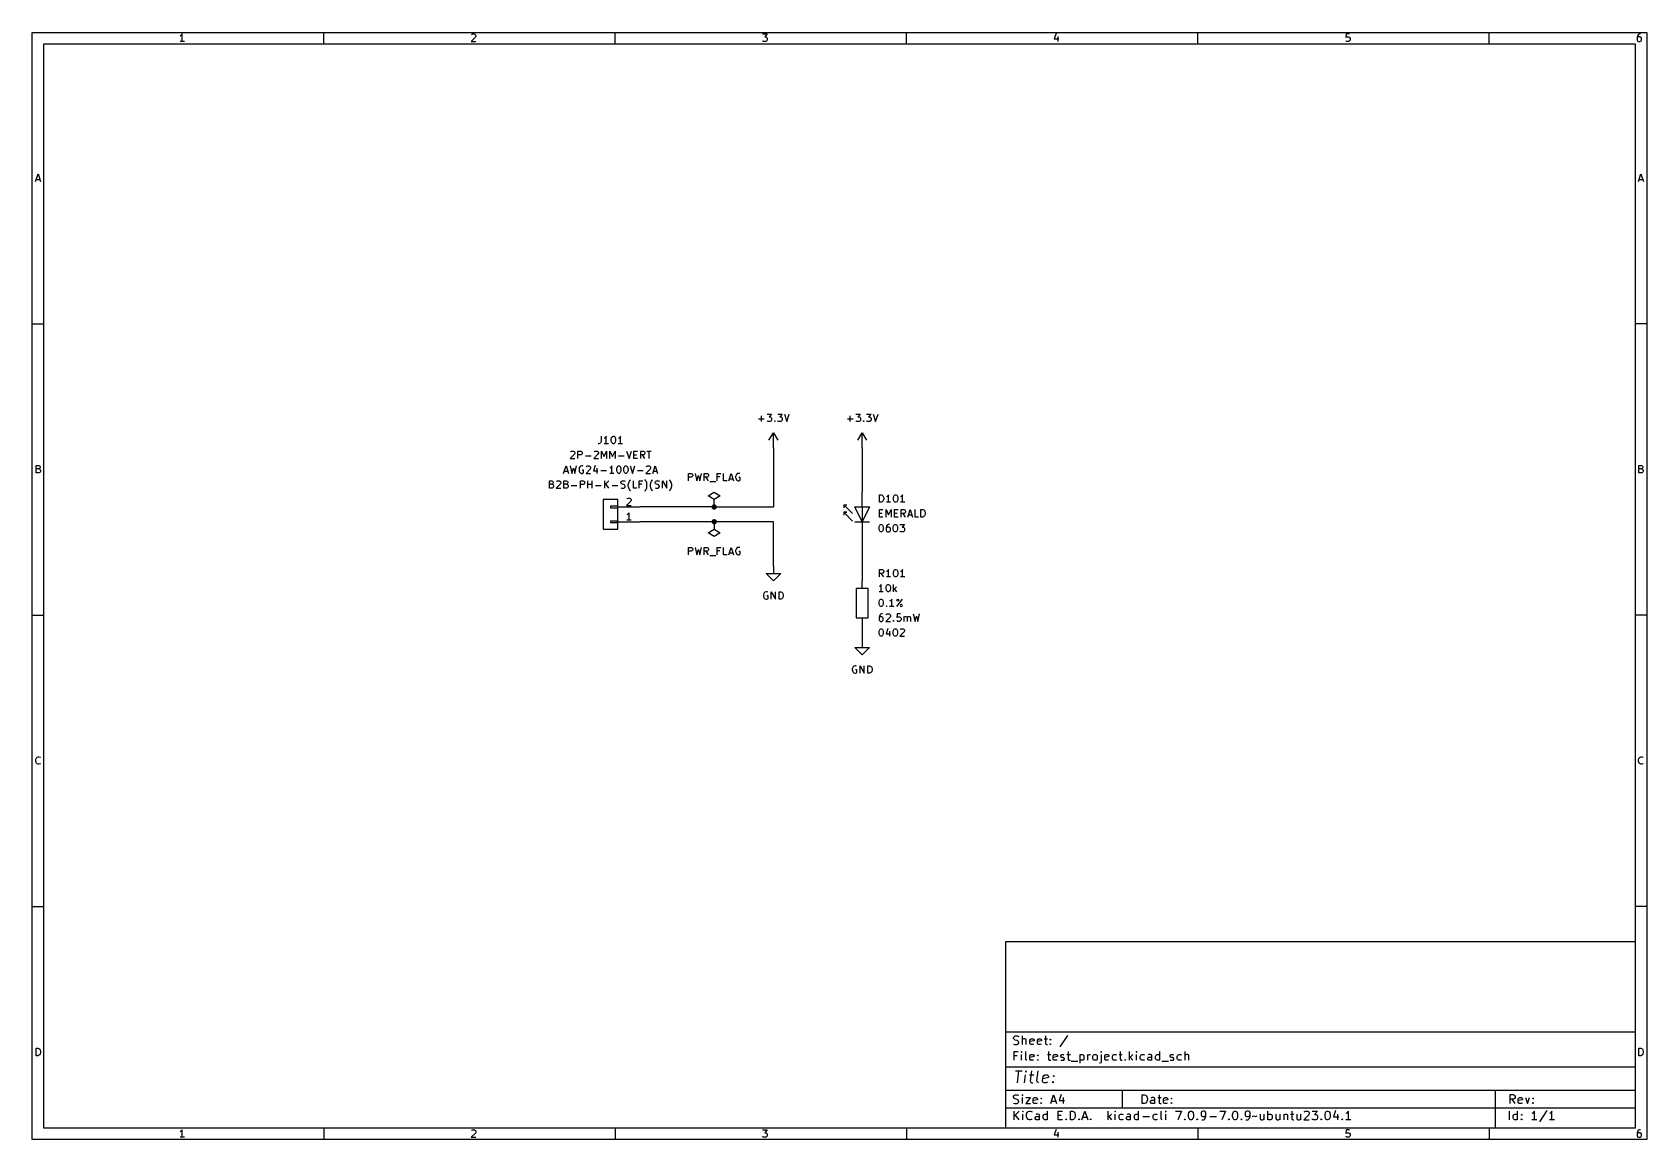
# Model space of a CAD drawing. Extents: x 0.4 to 11.3, y -7.9 to -0.4.
import ezdxf

# ---------------------------------------------------------------- set-up
doc = ezdxf.new("R2010")
doc.units = 0
doc.header["$MEASUREMENT"] = 0
for name, color, linetype in [('CYAN2', 4, 'CONTINUOUS'), ('GREEN3', 91, 'CONTINUOUS'), ('LYELLOW', 51, 'CONTINUOUS'), ('MAGENTA2', 6, 'CONTINUOUS'), ('RED2', 1, 'CONTINUOUS'), ('RED3', 11, 'CONTINUOUS')]:
    doc.layers.add(name, color=color, linetype=linetype)

msp = doc.modelspace()

# ---------------------------------------------------------------- linework, layer by layer
at = {"layer": 'CYAN2', "linetype": 'CONTINUOUS'}
for p, q in [((5.3, -3.004), (5.338, -3.004)), ((5.319, -3.023), (5.319, -2.985)), ((5.357, -2.973), (5.388, -2.973)), ((5.36, -3.02), (5.357, -3.018)), ((5.364, -3.023), (5.36, -3.02)), ((5.379, -3.023), (5.364, -3.023)), ((5.388, -2.973), (5.371, -2.992)), ((5.371, -2.992), (5.379, -2.992)), ((5.379, -2.992), (5.383, -2.994)), ((5.383, -3.02), (5.379, -3.023)), ((5.383, -2.994), (5.386, -2.997)), ((5.386, -3.018), (5.383, -3.02)), ((5.386, -2.997), (5.388, -3.001)), ((5.388, -3.013), (5.386, -3.018)), ((5.388, -3.001), (5.388, -3.013)), ((5.407, -3.02), (5.41, -3.018)), ((5.41, -3.023), (5.407, -3.02)), ((5.41, -3.018), (5.412, -3.02)), ((5.41, -3.018), (5.41, -3.023)), ((5.412, -3.02), (5.41, -3.023)), ((5.429, -2.973), (5.46, -2.973)), ((5.431, -3.02), (5.429, -3.018)), ((5.436, -3.023), (5.431, -3.02)), ((5.45, -3.023), (5.436, -3.023)), ((5.46, -2.973), (5.443, -2.992)), ((5.443, -2.992), (5.45, -2.992)), ((5.45, -2.992), (5.455, -2.994)), ((5.455, -3.02), (5.45, -3.023)), ((5.455, -2.994), (5.457, -2.997)), ((5.457, -3.018), (5.455, -3.02)), ((5.457, -2.997), (5.46, -3.001)), ((5.46, -3.013), (5.457, -3.018)), ((5.46, -3.001), (5.46, -3.013)), ((5.474, -2.973), (5.49, -3.023)), ((5.49, -3.023), (5.507, -2.973)), ((5.9, -3.004), (5.938, -3.004)), ((5.919, -3.023), (5.919, -2.985)), ((5.957, -2.973), (5.988, -2.973)), ((5.96, -3.02), (5.957, -3.018)), ((5.964, -3.023), (5.96, -3.02)), ((5.979, -3.023), (5.964, -3.023)), ((5.988, -2.973), (5.971, -2.992)), ((5.971, -2.992), (5.979, -2.992)), ((5.979, -2.992), (5.983, -2.994)), ((5.983, -3.02), (5.979, -3.023)), ((5.983, -2.994), (5.986, -2.997)), ((5.986, -3.018), (5.983, -3.02)), ((5.986, -2.997), (5.988, -3.001)), ((5.988, -3.013), (5.986, -3.018)), ((5.988, -3.001), (5.988, -3.013)), ((6.007, -3.02), (6.01, -3.018)), ((6.01, -3.023), (6.007, -3.02)), ((6.01, -3.018), (6.012, -3.02)), ((6.01, -3.018), (6.01, -3.023)), ((6.012, -3.02), (6.01, -3.023)), ((6.029, -2.973), (6.06, -2.973)), ((6.031, -3.02), (6.029, -3.018)), ((6.036, -3.023), (6.031, -3.02)), ((6.05, -3.023), (6.036, -3.023)), ((6.06, -2.973), (6.043, -2.992)), ((6.043, -2.992), (6.05, -2.992)), ((6.05, -2.992), (6.055, -2.994)), ((6.055, -3.02), (6.05, -3.023)), ((6.055, -2.994), (6.057, -2.997)), ((6.057, -3.018), (6.055, -3.02)), ((6.057, -2.997), (6.06, -3.001)), ((6.06, -3.013), (6.057, -3.018)), ((6.06, -3.001), (6.06, -3.013)), ((6.074, -2.973), (6.09, -3.023)), ((6.09, -3.023), (6.107, -2.973)), ((4.236, -3.159), (4.233, -3.166)), ((4.236, -3.123), (4.236, -3.159)), ((4.262, -3.135), (4.257, -3.137)), ((4.267, -3.13), (4.262, -3.135)), ((4.271, -3.123), (4.267, -3.13)), ((4.271, -3.173), (4.271, -3.123)), ((4.305, -3.142), (4.307, -3.132)), ((4.305, -3.154), (4.305, -3.142)), ((4.307, -3.163), (4.305, -3.154)), ((4.307, -3.132), (4.31, -3.128)), ((4.31, -3.128), (4.312, -3.125)), ((4.312, -3.125), (4.317, -3.123)), ((4.317, -3.123), (4.321, -3.123)), ((4.321, -3.123), (4.326, -3.125)), ((4.326, -3.125), (4.329, -3.128)), ((4.329, -3.128), (4.331, -3.132)), ((4.331, -3.132), (4.333, -3.142)), ((4.333, -3.154), (4.331, -3.163)), ((4.333, -3.142), (4.333, -3.154)), ((4.357, -3.135), (4.352, -3.137)), ((4.362, -3.13), (4.357, -3.135)), ((4.367, -3.123), (4.362, -3.13)), ((4.367, -3.173), (4.367, -3.123)), ((4.056, -3.244), (4.027, -3.273)), ((4.03, -3.228), (4.032, -3.225)), ((4.032, -3.225), (4.037, -3.223)), ((4.037, -3.223), (4.049, -3.223)), ((4.049, -3.223), (4.054, -3.225)), ((4.054, -3.225), (4.056, -3.228)), ((4.056, -3.228), (4.058, -3.232)), ((4.058, -3.237), (4.056, -3.244)), ((4.058, -3.232), (4.058, -3.237)), ((4.08, -3.273), (4.08, -3.223)), ((4.08, -3.223), (4.099, -3.223)), ((4.099, -3.249), (4.08, -3.249)), ((4.099, -3.223), (4.104, -3.225)), ((4.104, -3.247), (4.099, -3.249)), ((4.104, -3.225), (4.106, -3.228)), ((4.106, -3.244), (4.104, -3.247)), ((4.106, -3.228), (4.108, -3.232)), ((4.108, -3.239), (4.106, -3.244)), ((4.108, -3.232), (4.108, -3.239)), ((4.13, -3.254), (4.168, -3.254)), ((4.215, -3.244), (4.187, -3.273)), ((4.189, -3.228), (4.192, -3.225)), ((4.192, -3.225), (4.196, -3.223)), ((4.196, -3.223), (4.208, -3.223)), ((4.208, -3.223), (4.213, -3.225)), ((4.213, -3.225), (4.215, -3.228)), ((4.215, -3.228), (4.218, -3.232)), ((4.218, -3.237), (4.215, -3.244)), ((4.221, -3.173), (4.217, -3.173)), ((4.218, -3.232), (4.218, -3.237)), ((4.229, -3.17), (4.221, -3.173)), ((4.233, -3.166), (4.229, -3.17)), ((4.239, -3.273), (4.239, -3.223)), ((4.239, -3.223), (4.256, -3.259)), ((4.256, -3.259), (4.273, -3.223)), ((4.286, -3.173), (4.257, -3.173)), ((4.273, -3.223), (4.273, -3.273)), ((4.296, -3.273), (4.296, -3.223)), ((4.296, -3.223), (4.313, -3.259)), ((4.31, -3.168), (4.307, -3.163)), ((4.312, -3.17), (4.31, -3.168)), ((4.317, -3.173), (4.312, -3.17)), ((4.313, -3.259), (4.33, -3.223)), ((4.321, -3.173), (4.317, -3.173)), ((4.326, -3.17), (4.321, -3.173)), ((4.329, -3.168), (4.326, -3.17)), ((4.331, -3.163), (4.329, -3.168)), ((4.33, -3.223), (4.33, -3.273)), ((4.381, -3.173), (4.352, -3.173)), ((4.354, -3.254), (4.392, -3.254)), ((4.408, -3.223), (4.425, -3.273)), ((4.425, -3.273), (4.442, -3.223)), ((4.458, -3.273), (4.458, -3.223)), ((4.458, -3.223), (4.482, -3.223)), ((4.458, -3.247), (4.475, -3.247)), ((4.504, -3.273), (4.504, -3.223)), ((4.504, -3.223), (4.523, -3.223)), ((4.523, -3.249), (4.504, -3.249)), ((4.532, -3.273), (4.515, -3.249)), ((4.523, -3.223), (4.527, -3.225)), ((4.527, -3.247), (4.523, -3.249)), ((4.527, -3.225), (4.53, -3.228)), ((4.53, -3.244), (4.527, -3.247)), ((4.53, -3.228), (4.532, -3.232)), ((4.532, -3.239), (4.53, -3.244)), ((4.532, -3.232), (4.532, -3.239)), ((4.546, -3.223), (4.575, -3.223)), ((4.561, -3.273), (4.561, -3.223)), ((4.027, -3.273), (4.058, -3.273)), ((4.187, -3.273), (4.218, -3.273)), ((4.482, -3.273), (4.458, -3.273)), ((4.826, -3.423), (4.826, -3.373)), ((4.826, -3.373), (4.845, -3.373)), ((4.845, -3.373), (4.85, -3.375)), ((4.85, -3.375), (4.852, -3.378)), ((4.852, -3.378), (4.855, -3.382)), ((4.871, -3.373), (4.883, -3.423)), ((4.902, -3.423), (4.914, -3.373)), ((4.933, -3.423), (4.933, -3.373)), ((4.933, -3.373), (4.952, -3.373)), ((4.952, -3.373), (4.957, -3.375)), ((4.957, -3.375), (4.96, -3.378)), ((4.96, -3.378), (4.962, -3.382)), ((5.021, -3.423), (5.021, -3.373)), ((5.021, -3.373), (5.045, -3.373)), ((5.064, -3.423), (5.064, -3.373)), ((5.098, -3.423), (5.114, -3.373)), ((5.114, -3.373), (5.131, -3.423)), ((5.15, -3.38), (5.148, -3.385)), ((5.155, -3.375), (5.15, -3.38)), ((5.162, -3.373), (5.155, -3.375)), ((5.169, -3.373), (5.162, -3.373)), ((5.174, -3.375), (5.169, -3.373)), ((4.845, -3.399), (4.826, -3.399)), ((4.85, -3.397), (4.845, -3.399)), ((4.852, -3.394), (4.85, -3.397)), ((4.855, -3.389), (4.852, -3.394)), ((4.855, -3.382), (4.855, -3.389)), ((4.883, -3.423), (4.893, -3.387)), ((4.893, -3.387), (4.902, -3.423)), ((4.952, -3.399), (4.933, -3.399)), ((4.962, -3.423), (4.945, -3.399)), ((4.957, -3.397), (4.952, -3.399)), ((4.96, -3.394), (4.957, -3.397)), ((4.962, -3.389), (4.96, -3.394)), ((4.962, -3.382), (4.962, -3.389)), ((4.971, -3.428), (5.01, -3.428)), ((5.038, -3.397), (5.021, -3.397)), ((5.088, -3.423), (5.064, -3.423)), ((5.102, -3.409), (5.126, -3.409)), ((5.148, -3.385), (5.145, -3.394)), ((5.145, -3.394), (5.145, -3.401)), ((5.145, -3.401), (5.148, -3.411)), ((5.148, -3.411), (5.15, -3.416)), ((5.15, -3.416), (5.155, -3.42)), ((5.155, -3.42), (5.162, -3.423)), ((5.162, -3.423), (5.167, -3.423)), ((5.176, -3.401), (5.167, -3.401)), ((5.167, -3.423), (5.174, -3.42)), ((5.174, -3.42), (5.176, -3.418)), ((5.176, -3.418), (5.176, -3.401)), ((6.116, -3.568), (6.116, -3.518)), ((6.116, -3.518), (6.128, -3.518)), ((6.128, -3.568), (6.116, -3.568)), ((6.128, -3.518), (6.135, -3.52)), ((6.135, -3.565), (6.128, -3.568)), ((6.135, -3.52), (6.14, -3.525)), ((6.14, -3.561), (6.135, -3.565)), ((6.14, -3.525), (6.142, -3.53)), ((6.142, -3.556), (6.14, -3.561)), ((6.142, -3.53), (6.145, -3.539)), ((6.145, -3.546), (6.142, -3.556)), ((6.145, -3.539), (6.145, -3.546)), ((6.169, -3.53), (6.164, -3.532)), ((6.192, -3.568), (6.164, -3.568)), ((6.173, -3.525), (6.169, -3.53)), ((6.178, -3.518), (6.173, -3.525)), ((6.178, -3.568), (6.178, -3.518)), ((6.212, -3.537), (6.214, -3.527)), ((6.212, -3.549), (6.212, -3.537)), ((6.214, -3.558), (6.212, -3.549)), ((6.214, -3.527), (6.216, -3.523)), ((6.216, -3.563), (6.214, -3.558)), ((6.216, -3.523), (6.219, -3.52)), ((6.219, -3.565), (6.216, -3.563)), ((6.219, -3.52), (6.223, -3.518)), ((6.223, -3.568), (6.219, -3.565)), ((6.223, -3.518), (6.228, -3.518)), ((6.228, -3.568), (6.223, -3.568)), ((6.228, -3.518), (6.233, -3.52)), ((6.233, -3.565), (6.228, -3.568)), ((6.233, -3.52), (6.235, -3.523)), ((6.235, -3.563), (6.233, -3.565)), ((6.235, -3.523), (6.238, -3.527)), ((6.238, -3.558), (6.235, -3.563)), ((6.238, -3.527), (6.24, -3.537)), ((6.24, -3.549), (6.238, -3.558)), ((6.24, -3.537), (6.24, -3.549)), ((6.264, -3.53), (6.259, -3.532)), ((6.288, -3.568), (6.259, -3.568)), ((6.269, -3.525), (6.264, -3.53)), ((6.273, -3.518), (6.269, -3.525)), ((6.273, -3.568), (6.273, -3.518)), ((6.116, -3.668), (6.116, -3.618)), ((6.116, -3.618), (6.14, -3.618)), ((6.116, -3.642), (6.133, -3.642)), ((6.14, -3.668), (6.116, -3.668)), ((6.162, -3.668), (6.162, -3.618)), ((6.162, -3.618), (6.178, -3.654)), ((6.178, -3.654), (6.195, -3.618)), ((6.195, -3.618), (6.195, -3.668)), ((6.219, -3.668), (6.219, -3.618)), ((6.219, -3.618), (6.242, -3.618)), ((6.219, -3.642), (6.235, -3.642)), ((6.242, -3.668), (6.219, -3.668)), ((6.264, -3.668), (6.264, -3.618)), ((6.264, -3.618), (6.283, -3.618)), ((6.283, -3.644), (6.264, -3.644)), ((6.292, -3.668), (6.276, -3.644)), ((6.283, -3.618), (6.288, -3.62)), ((6.288, -3.642), (6.283, -3.644)), ((6.288, -3.62), (6.29, -3.623)), ((6.29, -3.639), (6.288, -3.642)), ((6.29, -3.623), (6.292, -3.627)), ((6.292, -3.634), (6.29, -3.639)), ((6.292, -3.627), (6.292, -3.634)), ((6.307, -3.668), (6.323, -3.618)), ((6.312, -3.654), (6.335, -3.654)), ((6.323, -3.618), (6.34, -3.668)), ((6.357, -3.668), (6.357, -3.618)), ((6.381, -3.668), (6.357, -3.668)), ((6.397, -3.668), (6.397, -3.618)), ((6.397, -3.618), (6.409, -3.618)), ((6.409, -3.668), (6.397, -3.668)), ((6.409, -3.618), (6.416, -3.62)), ((6.416, -3.665), (6.409, -3.668)), ((6.416, -3.62), (6.421, -3.625)), ((6.421, -3.661), (6.416, -3.665)), ((6.421, -3.625), (6.423, -3.63)), ((6.423, -3.656), (6.421, -3.661)), ((6.423, -3.63), (6.426, -3.639)), ((6.426, -3.646), (6.423, -3.656)), ((6.426, -3.639), (6.426, -3.646)), ((4.826, -3.923), (4.826, -3.873)), ((4.826, -3.873), (4.845, -3.873)), ((4.845, -3.899), (4.826, -3.899)), ((4.845, -3.873), (4.85, -3.875)), ((4.85, -3.897), (4.845, -3.899)), ((4.85, -3.875), (4.852, -3.878)), ((4.852, -3.894), (4.85, -3.897)), ((4.852, -3.878), (4.855, -3.882)), ((4.855, -3.889), (4.852, -3.894)), ((4.855, -3.882), (4.855, -3.889)), ((4.871, -3.873), (4.883, -3.923)), ((4.883, -3.923), (4.893, -3.887)), ((4.893, -3.887), (4.902, -3.923)), ((4.902, -3.923), (4.914, -3.873)), ((4.933, -3.923), (4.933, -3.873)), ((4.933, -3.873), (4.952, -3.873)), ((4.952, -3.899), (4.933, -3.899)), ((4.962, -3.923), (4.945, -3.899)), ((4.952, -3.873), (4.957, -3.875)), ((4.957, -3.897), (4.952, -3.899)), ((4.957, -3.875), (4.96, -3.878)), ((4.96, -3.894), (4.957, -3.897)), ((4.96, -3.878), (4.962, -3.882)), ((4.962, -3.889), (4.96, -3.894)), ((4.962, -3.882), (4.962, -3.889)), ((5.021, -3.923), (5.021, -3.873)), ((5.021, -3.873), (5.045, -3.873)), ((5.038, -3.897), (5.021, -3.897)), ((5.064, -3.923), (5.064, -3.873)), ((5.088, -3.923), (5.064, -3.923)), ((5.098, -3.923), (5.114, -3.873)), ((5.102, -3.909), (5.126, -3.909)), ((5.114, -3.873), (5.131, -3.923)), ((5.148, -3.885), (5.145, -3.894)), ((5.145, -3.894), (5.145, -3.901)), ((5.145, -3.901), (5.148, -3.911)), ((5.15, -3.88), (5.148, -3.885)), ((5.148, -3.911), (5.15, -3.916)), ((5.155, -3.875), (5.15, -3.88)), ((5.15, -3.916), (5.155, -3.92)), ((5.162, -3.873), (5.155, -3.875)), ((5.155, -3.92), (5.162, -3.923)), ((5.169, -3.873), (5.162, -3.873)), ((5.162, -3.923), (5.167, -3.923)), ((5.176, -3.901), (5.167, -3.901)), ((5.167, -3.923), (5.174, -3.92)), ((5.174, -3.875), (5.169, -3.873)), ((5.174, -3.92), (5.176, -3.918)), ((5.176, -3.918), (5.176, -3.901)), ((4.971, -3.928), (5.01, -3.928)), ((6.116, -4.073), (6.116, -4.023)), ((6.116, -4.023), (6.135, -4.023)), ((6.135, -4.023), (6.14, -4.025)), ((6.14, -4.025), (6.142, -4.028)), ((6.142, -4.028), (6.145, -4.032)), ((6.145, -4.032), (6.145, -4.039)), ((6.169, -4.035), (6.164, -4.037)), ((6.173, -4.03), (6.169, -4.035)), ((6.178, -4.023), (6.173, -4.03)), ((6.178, -4.073), (6.178, -4.023)), ((6.212, -4.042), (6.214, -4.032)), ((6.214, -4.032), (6.216, -4.028)), ((6.216, -4.028), (6.219, -4.025)), ((6.219, -4.025), (6.223, -4.023)), ((6.223, -4.023), (6.228, -4.023)), ((6.228, -4.023), (6.233, -4.025)), ((6.233, -4.025), (6.235, -4.028)), ((6.235, -4.028), (6.238, -4.032)), ((6.238, -4.032), (6.24, -4.042)), ((6.264, -4.035), (6.259, -4.037)), ((6.269, -4.03), (6.264, -4.035)), ((6.273, -4.023), (6.269, -4.03)), ((6.273, -4.073), (6.273, -4.023)), ((6.119, -4.135), (6.114, -4.137)), ((6.135, -4.049), (6.116, -4.049)), ((6.123, -4.13), (6.119, -4.135)), ((6.128, -4.123), (6.123, -4.13)), ((6.145, -4.073), (6.128, -4.049)), ((6.128, -4.173), (6.128, -4.123)), ((6.14, -4.047), (6.135, -4.049)), ((6.142, -4.044), (6.14, -4.047)), ((6.145, -4.039), (6.142, -4.044)), ((6.162, -4.142), (6.164, -4.132)), ((6.162, -4.154), (6.162, -4.142)), ((6.192, -4.073), (6.164, -4.073)), ((6.164, -4.132), (6.166, -4.128)), ((6.166, -4.128), (6.169, -4.125)), ((6.169, -4.125), (6.173, -4.123)), ((6.173, -4.123), (6.178, -4.123)), ((6.178, -4.123), (6.183, -4.125)), ((6.183, -4.125), (6.185, -4.128)), ((6.185, -4.128), (6.188, -4.132)), ((6.188, -4.132), (6.19, -4.142)), ((6.19, -4.142), (6.19, -4.154)), ((6.212, -4.054), (6.212, -4.042)), ((6.214, -4.063), (6.212, -4.054)), ((6.212, -4.173), (6.212, -4.123)), ((6.231, -4.139), (6.212, -4.159)), ((6.216, -4.068), (6.214, -4.063)), ((6.219, -4.07), (6.216, -4.068)), ((6.223, -4.073), (6.219, -4.07)), ((6.228, -4.073), (6.223, -4.073)), ((6.233, -4.07), (6.228, -4.073)), ((6.235, -4.068), (6.233, -4.07)), ((6.238, -4.063), (6.235, -4.068)), ((6.24, -4.054), (6.238, -4.063)), ((6.24, -4.042), (6.24, -4.054)), ((6.288, -4.073), (6.259, -4.073)), ((5.336, -4.185), (5.333, -4.194)), ((5.333, -4.194), (5.333, -4.201)), ((5.333, -4.201), (5.336, -4.211)), ((5.338, -4.18), (5.336, -4.185)), ((5.336, -4.211), (5.338, -4.216)), ((5.343, -4.175), (5.338, -4.18)), ((5.338, -4.216), (5.343, -4.22)), ((5.35, -4.173), (5.343, -4.175)), ((5.343, -4.22), (5.35, -4.223)), ((5.357, -4.173), (5.35, -4.173)), ((5.35, -4.223), (5.355, -4.223)), ((5.364, -4.201), (5.355, -4.201)), ((5.355, -4.223), (5.362, -4.22)), ((5.362, -4.175), (5.357, -4.173)), ((5.362, -4.22), (5.364, -4.218)), ((5.364, -4.218), (5.364, -4.201)), ((5.386, -4.223), (5.386, -4.173)), ((5.386, -4.173), (5.414, -4.223)), ((5.414, -4.223), (5.414, -4.173)), ((5.438, -4.223), (5.438, -4.173)), ((5.438, -4.173), (5.45, -4.173)), ((5.45, -4.223), (5.438, -4.223)), ((5.45, -4.173), (5.457, -4.175)), ((5.457, -4.22), (5.45, -4.223)), ((5.457, -4.175), (5.462, -4.18)), ((5.462, -4.216), (5.457, -4.22)), ((5.462, -4.18), (5.464, -4.185)), ((5.464, -4.211), (5.462, -4.216)), ((5.464, -4.185), (5.467, -4.194)), ((5.467, -4.201), (5.464, -4.211)), ((5.467, -4.194), (5.467, -4.201)), ((6.142, -4.173), (6.114, -4.173)), ((6.164, -4.163), (6.162, -4.154)), ((6.166, -4.168), (6.164, -4.163)), ((6.169, -4.17), (6.166, -4.168)), ((6.173, -4.173), (6.169, -4.17)), ((6.178, -4.173), (6.173, -4.173)), ((6.183, -4.17), (6.178, -4.173)), ((6.185, -4.168), (6.183, -4.17)), ((6.188, -4.163), (6.185, -4.168)), ((6.19, -4.154), (6.188, -4.163)), ((6.216, -4.154), (6.231, -4.173)), ((5.936, -4.685), (5.933, -4.694)), ((5.938, -4.68), (5.936, -4.685)), ((5.943, -4.675), (5.938, -4.68)), ((5.95, -4.673), (5.943, -4.675)), ((5.957, -4.673), (5.95, -4.673)), ((5.962, -4.675), (5.957, -4.673)), ((5.986, -4.723), (5.986, -4.673)), ((5.986, -4.673), (6.014, -4.723)), ((6.014, -4.723), (6.014, -4.673)), ((6.038, -4.723), (6.038, -4.673)), ((6.038, -4.673), (6.05, -4.673)), ((6.05, -4.673), (6.057, -4.675)), ((6.057, -4.675), (6.062, -4.68)), ((6.062, -4.68), (6.064, -4.685)), ((6.064, -4.685), (6.067, -4.694)), ((5.933, -4.694), (5.933, -4.701)), ((5.933, -4.701), (5.936, -4.711)), ((5.936, -4.711), (5.938, -4.716)), ((5.938, -4.716), (5.943, -4.72)), ((5.943, -4.72), (5.95, -4.723)), ((5.95, -4.723), (5.955, -4.723)), ((5.964, -4.701), (5.955, -4.701)), ((5.955, -4.723), (5.962, -4.72)), ((5.962, -4.72), (5.964, -4.718)), ((5.964, -4.718), (5.964, -4.701)), ((6.05, -4.723), (6.038, -4.723)), ((6.057, -4.72), (6.05, -4.723)), ((6.062, -4.716), (6.057, -4.72)), ((6.064, -4.711), (6.062, -4.716)), ((6.067, -4.701), (6.064, -4.711)), ((6.067, -4.694), (6.067, -4.701))]:
    msp.add_line(p, q, dxfattribs=at)
at = {"layer": 'GREEN3', "linetype": 'CONTINUOUS'}
for p, q in [((5.4, -3.2), (5.4, -3.6)), ((6, -3.2), (6, -3.5)), ((5, -3.6), (4.5, -3.6)), ((5, -3.7), (4.5, -3.7)), ((5, -3.6), (5.4, -3.6)), ((5.4, -3.7), (5, -3.7)), ((5.4, -4), (5.4, -3.7)), ((6, -3.8), (6, -4.1)), ((6, -4.4), (6, -4.5))]:
    msp.add_line(p, q, dxfattribs=at)
at = {"layer": 'GREEN3', "const_width": 0.018}
for points in [[(4.991, -3.6, 1), (5.009, -3.6, 1)], [(4.991, -3.7, 1), (5.009, -3.7, 1)]]:
    msp.add_lwpolyline(points, format="xyb", close=True, dxfattribs=at)
at = {"layer": 'LYELLOW', "linetype": 'CONTINUOUS'}
for p, q in [((4.35, -3.55), (4.25, -3.55)), ((4.25, -3.55), (4.25, -3.75)), ((4.35, -3.75), (4.35, -3.55)), ((4.25, -3.75), (4.35, -3.75))]:
    msp.add_line(p, q, dxfattribs=at)
at = {"layer": 'MAGENTA2', "linetype": 'CONTINUOUS'}
for p, q in [((3.982, -3.373), (3.999, -3.323)), ((3.987, -3.359), (4.011, -3.359)), ((3.999, -3.323), (4.015, -3.373)), ((4.027, -3.323), (4.039, -3.373)), ((4.039, -3.373), (4.049, -3.337)), ((4.049, -3.337), (4.058, -3.373)), ((4.058, -3.373), (4.07, -3.323)), ((4.089, -3.335), (4.087, -3.344)), ((4.087, -3.344), (4.087, -3.351)), ((4.087, -3.351), (4.089, -3.361)), ((4.092, -3.33), (4.089, -3.335)), ((4.089, -3.361), (4.092, -3.366)), ((4.096, -3.325), (4.092, -3.33)), ((4.092, -3.366), (4.096, -3.37)), ((4.104, -3.323), (4.096, -3.325)), ((4.096, -3.37), (4.104, -3.373)), ((4.111, -3.323), (4.104, -3.323)), ((4.104, -3.373), (4.108, -3.373)), ((4.118, -3.351), (4.108, -3.351)), ((4.108, -3.373), (4.115, -3.37)), ((4.115, -3.325), (4.111, -3.323)), ((4.115, -3.37), (4.118, -3.368)), ((4.118, -3.368), (4.118, -3.351)), ((4.163, -3.344), (4.135, -3.373)), ((4.135, -3.373), (4.165, -3.373)), ((4.137, -3.328), (4.139, -3.325)), ((4.139, -3.325), (4.144, -3.323)), ((4.144, -3.323), (4.156, -3.323)), ((4.156, -3.323), (4.161, -3.325)), ((4.161, -3.325), (4.163, -3.328)), ((4.163, -3.328), (4.165, -3.332)), ((4.165, -3.337), (4.163, -3.344)), ((4.165, -3.332), (4.165, -3.337)), ((4.196, -3.32), (4.185, -3.356)), ((4.185, -3.356), (4.215, -3.356)), ((4.208, -3.339), (4.208, -3.373)), ((4.235, -3.354), (4.273, -3.354)), ((4.299, -3.335), (4.294, -3.337)), ((4.323, -3.373), (4.294, -3.373)), ((4.304, -3.33), (4.299, -3.335)), ((4.308, -3.323), (4.304, -3.33)), ((4.308, -3.373), (4.308, -3.323)), ((4.342, -3.342), (4.344, -3.332)), ((4.342, -3.354), (4.342, -3.342)), ((4.344, -3.363), (4.342, -3.354)), ((4.344, -3.332), (4.346, -3.328)), ((4.346, -3.368), (4.344, -3.363)), ((4.346, -3.328), (4.349, -3.325)), ((4.349, -3.37), (4.346, -3.368)), ((4.349, -3.325), (4.354, -3.323)), ((4.354, -3.373), (4.349, -3.37)), ((4.354, -3.323), (4.358, -3.323)), ((4.358, -3.373), (4.354, -3.373)), ((4.358, -3.323), (4.363, -3.325)), ((4.363, -3.37), (4.358, -3.373)), ((4.363, -3.325), (4.365, -3.328)), ((4.365, -3.368), (4.363, -3.37)), ((4.365, -3.328), (4.368, -3.332)), ((4.368, -3.363), (4.365, -3.368)), ((4.368, -3.332), (4.37, -3.342)), ((4.37, -3.354), (4.368, -3.363)), ((4.37, -3.342), (4.37, -3.354)), ((4.389, -3.342), (4.392, -3.332)), ((4.389, -3.354), (4.389, -3.342)), ((4.392, -3.363), (4.389, -3.354)), ((4.392, -3.332), (4.394, -3.328)), ((4.394, -3.368), (4.392, -3.363)), ((4.394, -3.328), (4.396, -3.325)), ((4.396, -3.37), (4.394, -3.368)), ((4.396, -3.325), (4.401, -3.323)), ((4.401, -3.373), (4.396, -3.37)), ((4.401, -3.323), (4.406, -3.323)), ((4.406, -3.373), (4.401, -3.373)), ((4.406, -3.323), (4.411, -3.325)), ((4.411, -3.37), (4.406, -3.373)), ((4.411, -3.325), (4.413, -3.328)), ((4.413, -3.368), (4.411, -3.37)), ((4.413, -3.328), (4.415, -3.332)), ((4.415, -3.363), (4.413, -3.368)), ((4.415, -3.332), (4.418, -3.342)), ((4.418, -3.354), (4.415, -3.363)), ((4.418, -3.342), (4.418, -3.354)), ((4.432, -3.323), (4.449, -3.373)), ((4.449, -3.373), (4.465, -3.323)), ((4.482, -3.354), (4.52, -3.354)), ((4.568, -3.344), (4.539, -3.373)), ((4.539, -3.373), (4.57, -3.373)), ((4.542, -3.328), (4.544, -3.325)), ((4.544, -3.325), (4.549, -3.323)), ((4.549, -3.323), (4.561, -3.323)), ((4.561, -3.323), (4.565, -3.325)), ((4.565, -3.325), (4.568, -3.328)), ((4.568, -3.328), (4.57, -3.332)), ((4.57, -3.337), (4.568, -3.344)), ((4.57, -3.332), (4.57, -3.337)), ((4.585, -3.373), (4.601, -3.323)), ((4.589, -3.359), (4.613, -3.359)), ((4.601, -3.323), (4.618, -3.373)), ((3.887, -3.473), (3.887, -3.423)), ((3.887, -3.423), (3.904, -3.423)), ((3.904, -3.447), (3.887, -3.447)), ((3.906, -3.473), (3.887, -3.473)), ((3.904, -3.423), (3.908, -3.425)), ((3.908, -3.444), (3.904, -3.447)), ((3.904, -3.447), (3.911, -3.449)), ((3.911, -3.47), (3.906, -3.473)), ((3.908, -3.425), (3.911, -3.428)), ((3.911, -3.442), (3.908, -3.444)), ((3.911, -3.428), (3.913, -3.432)), ((3.913, -3.437), (3.911, -3.442)), ((3.911, -3.449), (3.913, -3.451)), ((3.913, -3.468), (3.911, -3.47)), ((3.913, -3.432), (3.913, -3.437)), ((3.913, -3.451), (3.915, -3.456)), ((3.915, -3.463), (3.913, -3.468)), ((3.915, -3.456), (3.915, -3.463)), ((3.961, -3.444), (3.932, -3.473)), ((3.932, -3.473), (3.963, -3.473)), ((3.935, -3.428), (3.937, -3.425)), ((3.937, -3.425), (3.942, -3.423)), ((3.942, -3.423), (3.954, -3.423)), ((3.954, -3.423), (3.958, -3.425)), ((3.958, -3.425), (3.961, -3.428)), ((3.961, -3.428), (3.963, -3.432)), ((3.963, -3.437), (3.961, -3.444)), ((3.963, -3.432), (3.963, -3.437)), ((3.985, -3.473), (3.985, -3.423)), ((3.985, -3.423), (4.001, -3.423)), ((4.001, -3.447), (3.985, -3.447)), ((4.004, -3.473), (3.985, -3.473)), ((4.001, -3.423), (4.006, -3.425)), ((4.006, -3.444), (4.001, -3.447)), ((4.001, -3.447), (4.008, -3.449)), ((4.008, -3.47), (4.004, -3.473)), ((4.006, -3.425), (4.008, -3.428)), ((4.008, -3.442), (4.006, -3.444)), ((4.008, -3.428), (4.011, -3.432)), ((4.011, -3.437), (4.008, -3.442)), ((4.008, -3.449), (4.011, -3.451)), ((4.011, -3.468), (4.008, -3.47)), ((4.011, -3.432), (4.011, -3.437)), ((4.011, -3.451), (4.013, -3.456)), ((4.013, -3.463), (4.011, -3.468)), ((4.013, -3.456), (4.013, -3.463)), ((4.035, -3.454), (4.073, -3.454)), ((4.096, -3.473), (4.096, -3.423)), ((4.096, -3.423), (4.115, -3.423)), ((4.115, -3.449), (4.096, -3.449)), ((4.115, -3.423), (4.12, -3.425)), ((4.12, -3.447), (4.115, -3.449)), ((4.12, -3.425), (4.123, -3.428)), ((4.123, -3.444), (4.12, -3.447)), ((4.123, -3.428), (4.125, -3.432)), ((4.125, -3.439), (4.123, -3.444)), ((4.125, -3.432), (4.125, -3.439)), ((4.146, -3.473), (4.146, -3.423)), ((4.146, -3.447), (4.175, -3.447)), ((4.175, -3.473), (4.175, -3.423)), ((4.199, -3.454), (4.237, -3.454)), ((4.261, -3.473), (4.261, -3.423)), ((4.289, -3.423), (4.261, -3.451)), ((4.289, -3.473), (4.268, -3.444)), ((4.311, -3.454), (4.349, -3.454)), ((4.37, -3.432), (4.373, -3.428)), ((4.37, -3.437), (4.37, -3.432)), ((4.373, -3.442), (4.37, -3.437)), ((4.37, -3.47), (4.377, -3.473)), ((4.373, -3.428), (4.375, -3.425)), ((4.375, -3.444), (4.373, -3.442)), ((4.375, -3.425), (4.38, -3.423)), ((4.38, -3.447), (4.375, -3.444)), ((4.377, -3.473), (4.389, -3.473)), ((4.38, -3.423), (4.392, -3.423)), ((4.389, -3.449), (4.38, -3.447)), ((4.394, -3.451), (4.389, -3.449)), ((4.389, -3.473), (4.394, -3.47)), ((4.392, -3.423), (4.399, -3.425)), ((4.396, -3.454), (4.394, -3.451)), ((4.394, -3.47), (4.396, -3.468)), ((4.399, -3.459), (4.396, -3.454)), ((4.396, -3.468), (4.399, -3.463)), ((4.399, -3.463), (4.399, -3.459)), ((4.42, -3.449), (4.423, -3.437)), ((4.42, -3.459), (4.42, -3.449)), ((4.423, -3.47), (4.42, -3.459)), ((4.423, -3.437), (4.425, -3.43)), ((4.425, -3.478), (4.423, -3.47)), ((4.425, -3.43), (4.427, -3.425)), ((4.427, -3.482), (4.425, -3.478)), ((4.427, -3.425), (4.432, -3.418)), ((4.432, -3.489), (4.427, -3.482)), ((4.432, -3.418), (4.435, -3.416)), ((4.435, -3.492), (4.432, -3.489)), ((4.454, -3.473), (4.454, -3.423)), ((4.477, -3.473), (4.454, -3.473)), ((4.494, -3.473), (4.494, -3.423)), ((4.494, -3.423), (4.518, -3.423)), ((4.511, -3.447), (4.494, -3.447)), ((4.535, -3.418), (4.532, -3.416)), ((4.532, -3.492), (4.535, -3.489)), ((4.539, -3.425), (4.535, -3.418)), ((4.535, -3.489), (4.539, -3.482)), ((4.542, -3.43), (4.539, -3.425)), ((4.539, -3.482), (4.542, -3.478)), ((4.544, -3.437), (4.542, -3.43)), ((4.542, -3.478), (4.544, -3.47)), ((4.546, -3.449), (4.544, -3.437)), ((4.544, -3.47), (4.546, -3.459)), ((4.546, -3.459), (4.546, -3.449)), ((4.57, -3.449), (4.573, -3.437)), ((4.57, -3.459), (4.57, -3.449)), ((4.573, -3.47), (4.57, -3.459)), ((4.573, -3.437), (4.575, -3.43)), ((4.575, -3.478), (4.573, -3.47)), ((4.575, -3.43), (4.577, -3.425)), ((4.577, -3.482), (4.575, -3.478)), ((4.577, -3.425), (4.582, -3.418)), ((4.582, -3.489), (4.577, -3.482)), ((4.582, -3.418), (4.585, -3.416)), ((4.585, -3.492), (4.582, -3.489)), ((4.601, -3.432), (4.604, -3.428)), ((4.601, -3.437), (4.601, -3.432)), ((4.604, -3.442), (4.601, -3.437)), ((4.601, -3.47), (4.608, -3.473)), ((4.604, -3.428), (4.606, -3.425)), ((4.606, -3.444), (4.604, -3.442)), ((4.606, -3.425), (4.611, -3.423)), ((4.611, -3.447), (4.606, -3.444)), ((4.608, -3.473), (4.62, -3.473)), ((4.611, -3.423), (4.623, -3.423)), ((4.62, -3.449), (4.611, -3.447)), ((4.625, -3.451), (4.62, -3.449)), ((4.62, -3.473), (4.625, -3.47)), ((4.623, -3.423), (4.63, -3.425)), ((4.627, -3.454), (4.625, -3.451)), ((4.625, -3.47), (4.627, -3.468)), ((4.63, -3.459), (4.627, -3.454)), ((4.627, -3.468), (4.63, -3.463)), ((4.63, -3.463), (4.63, -3.459)), ((4.651, -3.473), (4.651, -3.423)), ((4.651, -3.423), (4.68, -3.473)), ((4.68, -3.473), (4.68, -3.423)), ((4.701, -3.418), (4.699, -3.416)), ((4.699, -3.492), (4.701, -3.489)), ((4.706, -3.425), (4.701, -3.418)), ((4.701, -3.489), (4.706, -3.482)), ((4.708, -3.43), (4.706, -3.425)), ((4.706, -3.482), (4.708, -3.478)), ((4.711, -3.437), (4.708, -3.43)), ((4.708, -3.478), (4.711, -3.47)), ((4.713, -3.449), (4.711, -3.437)), ((4.711, -3.47), (4.713, -3.459)), ((4.713, -3.459), (4.713, -3.449)), ((6.114, -3.737), (6.116, -3.727)), ((6.114, -3.749), (6.114, -3.737)), ((6.116, -3.758), (6.114, -3.749)), ((6.116, -3.727), (6.119, -3.723)), ((6.119, -3.763), (6.116, -3.758)), ((6.119, -3.723), (6.121, -3.72)), ((6.121, -3.765), (6.119, -3.763)), ((6.121, -3.72), (6.126, -3.718)), ((6.126, -3.768), (6.121, -3.765)), ((6.126, -3.718), (6.131, -3.718)), ((6.131, -3.768), (6.126, -3.768)), ((6.131, -3.718), (6.135, -3.72)), ((6.135, -3.765), (6.131, -3.768)), ((6.135, -3.72), (6.138, -3.723)), ((6.138, -3.763), (6.135, -3.765)), ((6.138, -3.723), (6.14, -3.727)), ((6.14, -3.758), (6.138, -3.763)), ((6.14, -3.727), (6.142, -3.737)), ((6.142, -3.749), (6.14, -3.758)), ((6.142, -3.737), (6.142, -3.749)), ((6.164, -3.73), (6.162, -3.739)), ((6.162, -3.739), (6.162, -3.758)), ((6.164, -3.742), (6.162, -3.746)), ((6.162, -3.758), (6.164, -3.763)), ((6.169, -3.723), (6.164, -3.73)), ((6.166, -3.739), (6.164, -3.742)), ((6.164, -3.763), (6.166, -3.765)), ((6.171, -3.737), (6.166, -3.739)), ((6.166, -3.765), (6.171, -3.768)), ((6.171, -3.72), (6.169, -3.723)), ((6.176, -3.718), (6.171, -3.72)), ((6.181, -3.737), (6.171, -3.737)), ((6.171, -3.768), (6.181, -3.768)), ((6.185, -3.718), (6.176, -3.718)), ((6.185, -3.739), (6.181, -3.737)), ((6.181, -3.768), (6.185, -3.765)), ((6.188, -3.742), (6.185, -3.739)), ((6.185, -3.765), (6.188, -3.763)), ((6.19, -3.746), (6.188, -3.742)), ((6.188, -3.763), (6.19, -3.758)), ((6.19, -3.758), (6.19, -3.746)), ((6.209, -3.737), (6.212, -3.727)), ((6.209, -3.749), (6.209, -3.737)), ((6.212, -3.758), (6.209, -3.749)), ((6.212, -3.727), (6.214, -3.723)), ((6.214, -3.763), (6.212, -3.758)), ((6.214, -3.723), (6.216, -3.72)), ((6.216, -3.765), (6.214, -3.763)), ((6.216, -3.72), (6.221, -3.718)), ((6.221, -3.768), (6.216, -3.765)), ((6.221, -3.718), (6.226, -3.718)), ((6.226, -3.768), (6.221, -3.768)), ((6.226, -3.718), (6.231, -3.72)), ((6.231, -3.765), (6.226, -3.768)), ((6.231, -3.72), (6.233, -3.723)), ((6.233, -3.763), (6.231, -3.765)), ((6.233, -3.723), (6.235, -3.727)), ((6.235, -3.758), (6.233, -3.763)), ((6.235, -3.727), (6.238, -3.737)), ((6.238, -3.749), (6.235, -3.758)), ((6.238, -3.737), (6.238, -3.749)), ((6.254, -3.718), (6.285, -3.718)), ((6.257, -3.765), (6.254, -3.763)), ((6.262, -3.768), (6.257, -3.765)), ((6.276, -3.768), (6.262, -3.768)), ((6.285, -3.718), (6.269, -3.737)), ((6.269, -3.737), (6.276, -3.737)), ((6.276, -3.737), (6.281, -3.739)), ((6.281, -3.765), (6.276, -3.768)), ((6.281, -3.739), (6.283, -3.742)), ((6.283, -3.763), (6.281, -3.765)), ((6.283, -3.742), (6.285, -3.746)), ((6.285, -3.758), (6.283, -3.763)), ((6.285, -3.746), (6.285, -3.758)), ((6.114, -4.242), (6.116, -4.232)), ((6.114, -4.254), (6.114, -4.242)), ((6.116, -4.232), (6.119, -4.228)), ((6.119, -4.228), (6.121, -4.225)), ((6.121, -4.225), (6.126, -4.223)), ((6.126, -4.223), (6.131, -4.223)), ((6.131, -4.223), (6.135, -4.225)), ((6.135, -4.225), (6.138, -4.228)), ((6.138, -4.228), (6.14, -4.232)), ((6.14, -4.232), (6.142, -4.242)), ((6.142, -4.242), (6.142, -4.254)), ((6.19, -4.235), (6.185, -4.237)), ((6.195, -4.23), (6.19, -4.235)), ((6.2, -4.223), (6.195, -4.23)), ((6.2, -4.273), (6.2, -4.223)), ((6.233, -4.273), (6.271, -4.223)), ((6.233, -4.23), (6.235, -4.225)), ((6.235, -4.235), (6.233, -4.23)), ((6.235, -4.225), (6.24, -4.223)), ((6.24, -4.237), (6.235, -4.235)), ((6.24, -4.223), (6.245, -4.225)), ((6.245, -4.235), (6.24, -4.237)), ((6.245, -4.225), (6.247, -4.23)), ((6.247, -4.23), (6.245, -4.235)), ((6.116, -4.263), (6.114, -4.254)), ((6.116, -4.335), (6.114, -4.344)), ((6.114, -4.344), (6.114, -4.363)), ((6.116, -4.347), (6.114, -4.351)), ((6.119, -4.268), (6.116, -4.263)), ((6.121, -4.328), (6.116, -4.335)), ((6.119, -4.344), (6.116, -4.347)), ((6.121, -4.27), (6.119, -4.268)), ((6.123, -4.342), (6.119, -4.344)), ((6.126, -4.273), (6.121, -4.27)), ((6.123, -4.325), (6.121, -4.328)), ((6.128, -4.323), (6.123, -4.325)), ((6.133, -4.342), (6.123, -4.342)), ((6.131, -4.273), (6.126, -4.273)), ((6.138, -4.323), (6.128, -4.323)), ((6.135, -4.27), (6.131, -4.273)), ((6.138, -4.344), (6.133, -4.342)), ((6.138, -4.268), (6.135, -4.27)), ((6.14, -4.263), (6.138, -4.268)), ((6.14, -4.347), (6.138, -4.344)), ((6.142, -4.254), (6.14, -4.263)), ((6.142, -4.351), (6.14, -4.347)), ((6.142, -4.363), (6.142, -4.351)), ((6.188, -4.344), (6.159, -4.373)), ((6.162, -4.27), (6.164, -4.268)), ((6.164, -4.273), (6.162, -4.27)), ((6.162, -4.328), (6.164, -4.325)), ((6.164, -4.268), (6.166, -4.27)), ((6.164, -4.268), (6.164, -4.273)), ((6.166, -4.27), (6.164, -4.273)), ((6.164, -4.325), (6.169, -4.323)), ((6.169, -4.323), (6.181, -4.323)), ((6.181, -4.323), (6.185, -4.325)), ((6.214, -4.273), (6.185, -4.273)), ((6.185, -4.325), (6.188, -4.328)), ((6.188, -4.328), (6.19, -4.332)), ((6.19, -4.337), (6.188, -4.344)), ((6.19, -4.332), (6.19, -4.337)), ((6.235, -4.323), (6.233, -4.347)), ((6.233, -4.347), (6.235, -4.344)), ((6.259, -4.323), (6.235, -4.323)), ((6.235, -4.344), (6.24, -4.342)), ((6.24, -4.342), (6.252, -4.342)), ((6.252, -4.342), (6.257, -4.344)), ((6.259, -4.261), (6.257, -4.266)), ((6.257, -4.266), (6.259, -4.27)), ((6.257, -4.344), (6.259, -4.347)), ((6.264, -4.259), (6.259, -4.261)), ((6.259, -4.27), (6.264, -4.273)), ((6.259, -4.347), (6.262, -4.351)), ((6.262, -4.351), (6.262, -4.363)), ((6.269, -4.261), (6.264, -4.259)), ((6.264, -4.273), (6.269, -4.27)), ((6.271, -4.266), (6.269, -4.261)), ((6.269, -4.27), (6.271, -4.266)), ((6.283, -4.373), (6.283, -4.339)), ((6.283, -4.344), (6.285, -4.342)), ((6.285, -4.342), (6.29, -4.339)), ((6.29, -4.339), (6.297, -4.339)), ((6.297, -4.339), (6.302, -4.342)), ((6.302, -4.342), (6.304, -4.347)), ((6.304, -4.347), (6.307, -4.342)), ((6.304, -4.347), (6.304, -4.373)), ((6.307, -4.342), (6.312, -4.339)), ((6.312, -4.339), (6.319, -4.339)), ((6.319, -4.339), (6.323, -4.342)), ((6.323, -4.342), (6.326, -4.347)), ((6.326, -4.347), (6.326, -4.373)), ((6.345, -4.323), (6.357, -4.373)), ((6.357, -4.373), (6.366, -4.337)), ((6.366, -4.337), (6.376, -4.373)), ((6.376, -4.373), (6.388, -4.323)), ((6.114, -4.363), (6.116, -4.368)), ((6.114, -4.442), (6.116, -4.432)), ((6.114, -4.454), (6.114, -4.442)), ((6.116, -4.463), (6.114, -4.454)), ((6.116, -4.368), (6.119, -4.37)), ((6.116, -4.432), (6.119, -4.428)), ((6.119, -4.468), (6.116, -4.463)), ((6.119, -4.37), (6.123, -4.373)), ((6.119, -4.428), (6.121, -4.425)), ((6.121, -4.47), (6.119, -4.468)), ((6.121, -4.425), (6.126, -4.423)), ((6.126, -4.473), (6.121, -4.47)), ((6.123, -4.373), (6.133, -4.373)), ((6.126, -4.423), (6.131, -4.423)), ((6.131, -4.423), (6.135, -4.425)), ((6.135, -4.47), (6.131, -4.473)), ((6.133, -4.373), (6.138, -4.37)), ((6.135, -4.425), (6.138, -4.428)), ((6.138, -4.468), (6.135, -4.47)), ((6.138, -4.37), (6.14, -4.368)), ((6.138, -4.428), (6.14, -4.432)), ((6.14, -4.463), (6.138, -4.468)), ((6.14, -4.368), (6.142, -4.363)), ((6.14, -4.432), (6.142, -4.442)), ((6.142, -4.454), (6.14, -4.463)), ((6.142, -4.442), (6.142, -4.454)), ((6.159, -4.373), (6.19, -4.373)), ((6.173, -4.42), (6.162, -4.456)), ((6.162, -4.456), (6.192, -4.456)), ((6.185, -4.439), (6.185, -4.473)), ((6.209, -4.37), (6.212, -4.368)), ((6.212, -4.373), (6.209, -4.37)), ((6.209, -4.442), (6.212, -4.432)), ((6.209, -4.454), (6.209, -4.442)), ((6.212, -4.463), (6.209, -4.454)), ((6.212, -4.368), (6.214, -4.37)), ((6.212, -4.368), (6.212, -4.373)), ((6.214, -4.37), (6.212, -4.373)), ((6.212, -4.432), (6.214, -4.428)), ((6.214, -4.468), (6.212, -4.463)), ((6.214, -4.428), (6.216, -4.425)), ((6.216, -4.47), (6.214, -4.468)), ((6.216, -4.425), (6.221, -4.423)), ((6.221, -4.473), (6.216, -4.47)), ((6.221, -4.423), (6.226, -4.423)), ((6.226, -4.423), (6.231, -4.425)), ((6.231, -4.47), (6.226, -4.473)), ((6.231, -4.425), (6.233, -4.428)), ((6.233, -4.468), (6.231, -4.47)), ((6.235, -4.37), (6.233, -4.368)), ((6.233, -4.428), (6.235, -4.432)), ((6.235, -4.463), (6.233, -4.468)), ((6.24, -4.373), (6.235, -4.37)), ((6.235, -4.432), (6.238, -4.442)), ((6.238, -4.454), (6.235, -4.463)), ((6.238, -4.442), (6.238, -4.454)), ((6.252, -4.373), (6.24, -4.373)), ((6.257, -4.37), (6.252, -4.373)), ((6.283, -4.444), (6.254, -4.473)), ((6.259, -4.368), (6.257, -4.37)), ((6.257, -4.428), (6.259, -4.425)), ((6.262, -4.363), (6.259, -4.368)), ((6.259, -4.425), (6.264, -4.423)), ((6.264, -4.423), (6.276, -4.423)), ((6.276, -4.423), (6.281, -4.425)), ((6.281, -4.425), (6.283, -4.428)), ((6.283, -4.428), (6.285, -4.432)), ((6.285, -4.437), (6.283, -4.444)), ((6.285, -4.432), (6.285, -4.437)), ((6.131, -4.473), (6.126, -4.473)), ((6.226, -4.473), (6.221, -4.473)), ((6.254, -4.473), (6.285, -4.473))]:
    msp.add_line(p, q, dxfattribs=at)
at = {"layer": 'RED2', "linetype": 'CONTINUOUS'}
for p, q in [((0.394, -0.394), (11.299, -0.394)), ((0.394, -7.874), (0.394, -0.394)), ((1.396, -0.417), (1.392, -0.42)), ((1.401, -0.413), (1.396, -0.417)), ((1.406, -0.405), (1.401, -0.413)), ((1.406, -0.456), (1.406, -0.405)), ((2.362, -0.472), (2.362, -0.394)), ((3.387, -0.427), (3.358, -0.456)), ((3.36, -0.41), (3.363, -0.408)), ((3.363, -0.408), (3.367, -0.405)), ((3.367, -0.405), (3.38, -0.405)), ((3.38, -0.405), (3.384, -0.408)), ((3.384, -0.408), (3.387, -0.41)), ((3.387, -0.41), (3.389, -0.415)), ((3.389, -0.42), (3.387, -0.427)), ((3.389, -0.415), (3.389, -0.42)), ((4.331, -0.472), (4.331, -0.394)), ((5.326, -0.405), (5.358, -0.405)), ((5.358, -0.405), (5.341, -0.425)), ((5.341, -0.425), (5.348, -0.425)), ((5.348, -0.425), (5.353, -0.427)), ((5.353, -0.427), (5.355, -0.43)), ((5.355, -0.43), (5.358, -0.435)), ((5.358, -0.435), (5.358, -0.447)), ((6.299, -0.472), (6.299, -0.394)), ((7.309, -0.403), (7.297, -0.439)), ((7.321, -0.422), (7.321, -0.456)), ((8.268, -0.472), (8.268, -0.394)), ((9.268, -0.405), (9.266, -0.43)), ((9.266, -0.43), (9.268, -0.427)), ((9.292, -0.405), (9.268, -0.405)), ((9.268, -0.427), (9.273, -0.425)), ((9.273, -0.425), (9.285, -0.425)), ((9.285, -0.425), (9.29, -0.427)), ((9.29, -0.427), (9.292, -0.43)), ((9.292, -0.43), (9.295, -0.435)), ((9.295, -0.435), (9.295, -0.447)), ((10.236, -0.472), (10.236, -0.394)), ((11.237, -0.417), (11.234, -0.427)), ((11.234, -0.427), (11.234, -0.447)), ((11.237, -0.43), (11.234, -0.435)), ((11.241, -0.41), (11.237, -0.417)), ((11.239, -0.427), (11.237, -0.43)), ((11.244, -0.425), (11.239, -0.427)), ((11.244, -0.408), (11.241, -0.41)), ((11.249, -0.405), (11.244, -0.408)), ((11.254, -0.425), (11.244, -0.425)), ((11.258, -0.405), (11.249, -0.405)), ((11.258, -0.427), (11.254, -0.425)), ((11.261, -0.43), (11.258, -0.427)), ((11.263, -0.435), (11.261, -0.43)), ((11.263, -0.447), (11.263, -0.435)), ((11.299, -0.394), (11.299, -7.874)), ((0.472, -0.472), (11.221, -0.472)), ((0.472, -7.796), (0.472, -0.472)), ((1.421, -0.456), (1.392, -0.456)), ((3.358, -0.456), (3.389, -0.456)), ((5.329, -0.454), (5.326, -0.452)), ((5.333, -0.456), (5.329, -0.454)), ((5.348, -0.456), (5.333, -0.456)), ((5.353, -0.454), (5.348, -0.456)), ((5.355, -0.452), (5.353, -0.454)), ((5.358, -0.447), (5.355, -0.452)), ((7.297, -0.439), (7.329, -0.439)), ((9.268, -0.454), (9.266, -0.452)), ((9.273, -0.456), (9.268, -0.454)), ((9.285, -0.456), (9.273, -0.456)), ((9.29, -0.454), (9.285, -0.456)), ((9.292, -0.452), (9.29, -0.454)), ((9.295, -0.447), (9.292, -0.452)), ((11.221, -0.472), (11.221, -7.796)), ((11.234, -0.447), (11.237, -0.452)), ((11.237, -0.452), (11.239, -0.454)), ((11.239, -0.454), (11.244, -0.456)), ((11.244, -0.456), (11.254, -0.456)), ((11.254, -0.456), (11.258, -0.454)), ((11.258, -0.454), (11.261, -0.452)), ((11.261, -0.452), (11.263, -0.447)), ((0.416, -1.401), (0.433, -1.35)), ((0.421, -1.387), (0.445, -1.387)), ((0.433, -1.35), (0.45, -1.401)), ((11.243, -1.401), (11.26, -1.35)), ((11.248, -1.387), (11.272, -1.387)), ((11.26, -1.35), (11.277, -1.401)), ((0.394, -2.362), (0.472, -2.362)), ((11.299, -2.362), (11.221, -2.362)), ((5.37, -3.15), (5.4, -3.1)), ((5.4, -3.2), (5.4, -3.1)), ((5.4, -3.1), (5.43, -3.15)), ((5.97, -3.15), (6, -3.1)), ((6, -3.2), (6, -3.1)), ((6, -3.1), (6.03, -3.15)), ((0.42, -3.37), (0.42, -3.319)), ((0.42, -3.319), (0.437, -3.319)), ((0.437, -3.343), (0.42, -3.343)), ((0.439, -3.37), (0.42, -3.37)), ((0.437, -3.319), (0.442, -3.321)), ((0.442, -3.341), (0.437, -3.343)), ((0.437, -3.343), (0.444, -3.345)), ((0.444, -3.367), (0.439, -3.37)), ((0.442, -3.321), (0.444, -3.324)), ((0.444, -3.338), (0.442, -3.341)), ((0.444, -3.324), (0.446, -3.328)), ((0.446, -3.333), (0.444, -3.338)), ((0.444, -3.345), (0.446, -3.348)), ((0.446, -3.365), (0.444, -3.367)), ((0.446, -3.328), (0.446, -3.333)), ((0.446, -3.348), (0.449, -3.353)), ((0.449, -3.36), (0.446, -3.365)), ((0.449, -3.353), (0.449, -3.36)), ((11.247, -3.37), (11.247, -3.319)), ((11.247, -3.319), (11.264, -3.319)), ((11.264, -3.343), (11.247, -3.343)), ((11.266, -3.37), (11.247, -3.37)), ((11.264, -3.319), (11.268, -3.321)), ((11.268, -3.341), (11.264, -3.343)), ((11.264, -3.343), (11.271, -3.345)), ((11.271, -3.367), (11.266, -3.37)), ((11.268, -3.321), (11.271, -3.324)), ((11.271, -3.338), (11.268, -3.341)), ((11.271, -3.324), (11.273, -3.328)), ((11.273, -3.333), (11.271, -3.338)), ((11.271, -3.345), (11.273, -3.348)), ((11.273, -3.365), (11.271, -3.367)), ((11.273, -3.328), (11.273, -3.333)), ((11.273, -3.348), (11.276, -3.353)), ((11.276, -3.36), (11.273, -3.365)), ((11.276, -3.353), (11.276, -3.36)), ((4.35, -3.55), (4.25, -3.55)), ((4.25, -3.55), (4.25, -3.75)), ((4.35, -3.595), (4.3, -3.595)), ((4.3, -3.595), (4.3, -3.605)), ((4.35, -3.75), (4.35, -3.55)), ((4.35, -3.605), (4.35, -3.595)), ((4.96, -3.525), (5, -3.5)), ((5, -3.55), (4.96, -3.525)), ((5, -3.5), (5.04, -3.525)), ((5.04, -3.525), (5, -3.55)), ((5, -3.6), (5, -3.55)), ((5.875, -3.585), (5.875, -3.605)), ((5.935, -3.645), (5.875, -3.585)), ((5.875, -3.585), (5.895, -3.585)), ((6, -3.6), (6, -3.5)), ((4.3, -3.605), (4.35, -3.605)), ((4.35, -3.695), (4.3, -3.695)), ((4.3, -3.695), (4.3, -3.705)), ((4.3, -3.705), (4.35, -3.705)), ((4.35, -3.6), (4.5, -3.6)), ((4.35, -3.705), (4.35, -3.695)), ((4.35, -3.7), (4.5, -3.7)), ((5, -3.7), (5, -3.75)), ((5.935, -3.695), (5.875, -3.635)), ((5.875, -3.635), (5.895, -3.635)), ((5.895, -3.635), (5.875, -3.635)), ((5.875, -3.635), (5.875, -3.655)), ((5.95, -3.6), (6.05, -3.6)), ((6, -3.7), (5.95, -3.6)), ((5.95, -3.7), (6.05, -3.7)), ((6, -3.6), (6, -3.7)), ((6.05, -3.6), (6, -3.7)), ((6, -3.7), (6, -3.8)), ((4.25, -3.75), (4.35, -3.75)), ((4.96, -3.775), (5, -3.75)), ((5, -3.8), (4.96, -3.775)), ((5, -3.75), (5.04, -3.775)), ((5.04, -3.775), (5, -3.8)), ((5.4, -4), (5.4, -4.05)), ((5.4, -4.1), (5.35, -4.05)), ((5.35, -4.05), (5.4, -4.05)), ((5.4, -4.05), (5.45, -4.05)), ((5.45, -4.05), (5.4, -4.1)), ((6, -4.15), (6, -4.1)), ((5.96, -4.15), (5.96, -4.35)), ((6.04, -4.15), (5.96, -4.15)), ((6.04, -4.35), (6.04, -4.15)), ((0.394, -4.331), (0.472, -4.331)), ((5.96, -4.35), (6.04, -4.35)), ((6, -4.35), (6, -4.4)), ((11.299, -4.331), (11.221, -4.331)), ((6, -4.6), (5.95, -4.55)), ((5.95, -4.55), (6, -4.55)), ((6, -4.5), (6, -4.55)), ((6, -4.55), (6.05, -4.55)), ((6.05, -4.55), (6, -4.6)), ((0.417, -5.309), (0.42, -5.299)), ((0.417, -5.316), (0.417, -5.309)), ((0.42, -5.326), (0.417, -5.316)), ((0.42, -5.299), (0.422, -5.294)), ((0.422, -5.331), (0.42, -5.326)), ((0.422, -5.294), (0.427, -5.29)), ((0.427, -5.336), (0.422, -5.331)), ((0.427, -5.29), (0.434, -5.287)), ((0.434, -5.338), (0.427, -5.336)), ((0.434, -5.287), (0.439, -5.287)), ((0.439, -5.338), (0.434, -5.338)), ((0.439, -5.287), (0.446, -5.29)), ((0.446, -5.336), (0.439, -5.338)), ((0.446, -5.29), (0.449, -5.292)), ((0.449, -5.333), (0.446, -5.336)), ((11.244, -5.309), (11.247, -5.299)), ((11.244, -5.316), (11.244, -5.309)), ((11.247, -5.326), (11.244, -5.316)), ((11.247, -5.299), (11.249, -5.294)), ((11.249, -5.331), (11.247, -5.326)), ((11.249, -5.294), (11.254, -5.29)), ((11.254, -5.336), (11.249, -5.331)), ((11.254, -5.29), (11.261, -5.287)), ((11.261, -5.338), (11.254, -5.336)), ((11.261, -5.287), (11.266, -5.287)), ((11.266, -5.338), (11.261, -5.338)), ((11.266, -5.287), (11.273, -5.29)), ((11.273, -5.336), (11.266, -5.338)), ((11.273, -5.29), (11.276, -5.292)), ((11.276, -5.333), (11.273, -5.336)), ((0.394, -6.299), (0.472, -6.299)), ((11.299, -6.299), (11.221, -6.299)), ((6.969, -6.536), (11.221, -6.536)), ((6.969, -7.796), (6.969, -6.536)), ((11.221, -6.536), (11.221, -7.796)), ((6.969, -7.146), (11.221, -7.146)), ((7.023, -7.184), (7.026, -7.179)), ((7.023, -7.19), (7.023, -7.184)), ((7.026, -7.195), (7.023, -7.19)), ((7.026, -7.179), (7.029, -7.176)), ((7.029, -7.198), (7.026, -7.195)), ((7.029, -7.176), (7.034, -7.173)), ((7.034, -7.173), (7.048, -7.173)), ((7.048, -7.173), (7.057, -7.176)), ((7.082, -7.232), (7.082, -7.173)), ((7.085, -7.195), (7.082, -7.198)), ((7.091, -7.193), (7.085, -7.195)), ((7.099, -7.193), (7.091, -7.193)), ((7.105, -7.195), (7.099, -7.193)), ((7.107, -7.201), (7.105, -7.195)), ((7.133, -7.201), (7.136, -7.195)), ((7.136, -7.195), (7.141, -7.193)), ((7.141, -7.193), (7.152, -7.193)), ((7.152, -7.193), (7.158, -7.195)), ((7.158, -7.195), (7.161, -7.201)), ((7.183, -7.201), (7.186, -7.195)), ((7.186, -7.195), (7.192, -7.193)), ((7.192, -7.193), (7.203, -7.193)), ((7.203, -7.193), (7.209, -7.195)), ((7.209, -7.195), (7.212, -7.201)), ((7.228, -7.193), (7.251, -7.193)), ((7.237, -7.173), (7.237, -7.224)), ((7.268, -7.198), (7.271, -7.195)), ((7.271, -7.195), (7.273, -7.198)), ((7.271, -7.195), (7.271, -7.201)), ((7.386, -7.17), (7.335, -7.246)), ((0.42, -7.307), (0.42, -7.256)), ((0.42, -7.256), (0.432, -7.256)), ((0.432, -7.256), (0.439, -7.258)), ((0.439, -7.304), (0.432, -7.307)), ((0.439, -7.258), (0.444, -7.263)), ((0.444, -7.3), (0.439, -7.304)), ((0.444, -7.263), (0.446, -7.268)), ((0.446, -7.295), (0.444, -7.3)), ((0.446, -7.268), (0.449, -7.278)), ((0.449, -7.285), (0.446, -7.295)), ((0.449, -7.278), (0.449, -7.285)), ((7.023, -7.229), (7.032, -7.232)), ((7.026, -7.338), (7.026, -7.279)), ((7.026, -7.279), (7.054, -7.279)), ((7.034, -7.201), (7.029, -7.198)), ((7.032, -7.232), (7.046, -7.232)), ((7.046, -7.204), (7.034, -7.201)), ((7.051, -7.207), (7.046, -7.204)), ((7.046, -7.232), (7.051, -7.229)), ((7.054, -7.21), (7.051, -7.207)), ((7.051, -7.229), (7.054, -7.226)), ((7.057, -7.215), (7.054, -7.21)), ((7.054, -7.226), (7.057, -7.221)), ((7.057, -7.221), (7.057, -7.215)), ((7.077, -7.279), (7.074, -7.282)), ((7.074, -7.282), (7.077, -7.285)), ((7.079, -7.282), (7.077, -7.279)), ((7.077, -7.279), (7.077, -7.285)), ((7.077, -7.285), (7.079, -7.282)), ((7.077, -7.338), (7.077, -7.299)), ((7.105, -7.33), (7.105, -7.279)), ((7.107, -7.232), (7.107, -7.201)), ((7.133, -7.224), (7.133, -7.201)), ((7.161, -7.207), (7.133, -7.212)), ((7.136, -7.229), (7.133, -7.224)), ((7.133, -7.307), (7.136, -7.302)), ((7.141, -7.232), (7.136, -7.229)), ((7.136, -7.302), (7.141, -7.299)), ((7.152, -7.232), (7.141, -7.232)), ((7.141, -7.299), (7.152, -7.299)), ((7.158, -7.229), (7.152, -7.232)), ((7.152, -7.299), (7.158, -7.302)), ((7.158, -7.302), (7.161, -7.307)), ((7.161, -7.201), (7.161, -7.207)), ((7.183, -7.224), (7.183, -7.201)), ((7.212, -7.207), (7.183, -7.212)), ((7.186, -7.229), (7.183, -7.224)), ((7.183, -7.305), (7.186, -7.302)), ((7.186, -7.307), (7.183, -7.305)), ((7.192, -7.232), (7.186, -7.229)), ((7.186, -7.302), (7.189, -7.305)), ((7.186, -7.302), (7.186, -7.307)), ((7.189, -7.305), (7.186, -7.307)), ((7.203, -7.232), (7.192, -7.232)), ((7.209, -7.229), (7.203, -7.232)), ((7.212, -7.201), (7.212, -7.207)), ((7.237, -7.224), (7.24, -7.229)), ((7.24, -7.229), (7.245, -7.232)), ((7.245, -7.232), (7.251, -7.232)), ((7.251, -7.299), (7.273, -7.299)), ((7.259, -7.279), (7.259, -7.33)), ((7.271, -7.201), (7.268, -7.198)), ((7.268, -7.229), (7.271, -7.226)), ((7.271, -7.232), (7.268, -7.229)), ((7.273, -7.198), (7.271, -7.201)), ((7.271, -7.226), (7.273, -7.229)), ((7.271, -7.226), (7.271, -7.232)), ((7.273, -7.229), (7.271, -7.232)), ((7.29, -7.307), (7.293, -7.302)), ((7.293, -7.302), (7.299, -7.299)), ((7.299, -7.299), (7.31, -7.299)), ((7.31, -7.299), (7.316, -7.302)), ((7.316, -7.302), (7.318, -7.307)), ((7.341, -7.307), (7.344, -7.302)), ((7.344, -7.302), (7.349, -7.299)), ((7.349, -7.299), (7.358, -7.299)), ((7.358, -7.299), (7.363, -7.302)), ((7.383, -7.299), (7.406, -7.299)), ((7.391, -7.279), (7.391, -7.33)), ((7.47, -7.299), (7.47, -7.358)), ((7.47, -7.302), (7.476, -7.299)), ((7.476, -7.299), (7.487, -7.299)), ((7.487, -7.299), (7.493, -7.302)), ((7.493, -7.302), (7.496, -7.305)), ((7.496, -7.305), (7.498, -7.31)), ((7.524, -7.338), (7.524, -7.299)), ((7.524, -7.31), (7.526, -7.305)), ((7.526, -7.305), (7.529, -7.302)), ((7.529, -7.302), (7.535, -7.299)), ((7.535, -7.299), (7.541, -7.299)), ((7.557, -7.31), (7.56, -7.305)), ((7.56, -7.305), (7.563, -7.302)), ((7.563, -7.302), (7.569, -7.299)), ((7.569, -7.299), (7.577, -7.299)), ((7.577, -7.299), (7.583, -7.302)), ((7.583, -7.302), (7.586, -7.305)), ((7.586, -7.305), (7.588, -7.31)), ((7.614, -7.279), (7.611, -7.282)), ((7.611, -7.282), (7.614, -7.285)), ((7.616, -7.282), (7.614, -7.279)), ((7.614, -7.279), (7.614, -7.285)), ((7.614, -7.285), (7.616, -7.282)), ((7.614, -7.299), (7.614, -7.35)), ((7.639, -7.307), (7.642, -7.302)), ((7.642, -7.302), (7.647, -7.299)), ((7.647, -7.299), (7.659, -7.299)), ((7.659, -7.299), (7.664, -7.302)), ((7.664, -7.302), (7.667, -7.307)), ((7.69, -7.31), (7.692, -7.305)), ((7.692, -7.305), (7.695, -7.302)), ((7.695, -7.302), (7.701, -7.299)), ((7.701, -7.299), (7.712, -7.299)), ((7.712, -7.299), (7.718, -7.302)), ((7.735, -7.299), (7.757, -7.299)), ((7.743, -7.279), (7.743, -7.33)), ((7.805, -7.338), (7.805, -7.279)), ((7.827, -7.299), (7.805, -7.321)), ((7.853, -7.279), (7.85, -7.282)), ((7.85, -7.282), (7.853, -7.285)), ((7.855, -7.282), (7.853, -7.279)), ((7.853, -7.279), (7.853, -7.285)), ((7.853, -7.285), (7.855, -7.282)), ((7.853, -7.338), (7.853, -7.299)), ((7.878, -7.31), (7.881, -7.305)), ((7.881, -7.305), (7.884, -7.302)), ((7.884, -7.302), (7.889, -7.299)), ((7.889, -7.299), (7.9, -7.299)), ((7.9, -7.299), (7.906, -7.302)), ((7.937, -7.299), (7.931, -7.302)), ((7.948, -7.299), (7.937, -7.299)), ((7.954, -7.302), (7.948, -7.299)), ((7.957, -7.307), (7.954, -7.302)), ((7.982, -7.31), (7.985, -7.305)), ((7.985, -7.305), (7.988, -7.302)), ((7.988, -7.302), (7.993, -7.299)), ((7.993, -7.299), (8.005, -7.299)), ((8.005, -7.299), (8.01, -7.302)), ((8.01, -7.338), (8.01, -7.279)), ((8.08, -7.307), (8.083, -7.302)), ((8.083, -7.302), (8.089, -7.299)), ((8.089, -7.299), (8.097, -7.299)), ((8.097, -7.299), (8.103, -7.302)), ((8.128, -7.31), (8.131, -7.305)), ((8.131, -7.305), (8.134, -7.302)), ((8.134, -7.302), (8.14, -7.299)), ((8.14, -7.299), (8.151, -7.299)), ((8.151, -7.299), (8.156, -7.302)), ((8.182, -7.338), (8.182, -7.279)), ((8.184, -7.302), (8.182, -7.305)), ((8.19, -7.299), (8.184, -7.302)), ((8.199, -7.299), (8.19, -7.299)), ((8.204, -7.302), (8.199, -7.299)), ((8.207, -7.307), (8.204, -7.302)), ((11.247, -7.307), (11.247, -7.256)), ((11.247, -7.256), (11.259, -7.256)), ((11.259, -7.256), (11.266, -7.258)), ((11.266, -7.304), (11.259, -7.307)), ((11.266, -7.258), (11.271, -7.263)), ((11.271, -7.3), (11.266, -7.304)), ((11.271, -7.263), (11.273, -7.268)), ((11.273, -7.295), (11.271, -7.3)), ((11.273, -7.268), (11.276, -7.278)), ((11.276, -7.285), (11.273, -7.295)), ((11.276, -7.278), (11.276, -7.285)), ((0.432, -7.307), (0.42, -7.307)), ((6.969, -7.382), (11.221, -7.382)), ((7.046, -7.307), (7.026, -7.307)), ((7.035, -7.41), (7.08, -7.41)), ((7.048, -7.489), (7.058, -7.41)), ((7.106, -7.41), (7.102, -7.414)), ((7.102, -7.414), (7.105, -7.417)), ((7.107, -7.336), (7.105, -7.33)), ((7.106, -7.41), (7.105, -7.417)), ((7.105, -7.417), (7.11, -7.414)), ((7.11, -7.414), (7.106, -7.41)), ((7.113, -7.338), (7.107, -7.336)), ((7.133, -7.33), (7.133, -7.307)), ((7.161, -7.313), (7.133, -7.319)), ((7.136, -7.336), (7.133, -7.33)), ((7.144, -7.41), (7.135, -7.477)), ((7.141, -7.338), (7.136, -7.336)), ((7.152, -7.338), (7.141, -7.338)), ((7.158, -7.336), (7.152, -7.338)), ((7.161, -7.307), (7.161, -7.313)), ((7.18, -7.477), (7.189, -7.41)), ((7.183, -7.336), (7.186, -7.333)), ((7.186, -7.338), (7.183, -7.336)), ((7.186, -7.333), (7.189, -7.336)), ((7.186, -7.333), (7.186, -7.338)), ((7.189, -7.336), (7.186, -7.338)), ((7.259, -7.33), (7.262, -7.336)), ((7.262, -7.336), (7.268, -7.338)), ((7.268, -7.338), (7.273, -7.338)), ((7.29, -7.33), (7.29, -7.307)), ((7.318, -7.313), (7.29, -7.319)), ((7.293, -7.336), (7.29, -7.33)), ((7.299, -7.338), (7.293, -7.336)), ((7.31, -7.338), (7.299, -7.338)), ((7.316, -7.336), (7.31, -7.338)), ((7.318, -7.307), (7.318, -7.313)), ((7.341, -7.31), (7.341, -7.307)), ((7.344, -7.316), (7.341, -7.31)), ((7.341, -7.336), (7.346, -7.338)), ((7.349, -7.319), (7.344, -7.316)), ((7.346, -7.338), (7.358, -7.338)), ((7.358, -7.319), (7.349, -7.319)), ((7.363, -7.321), (7.358, -7.319)), ((7.358, -7.338), (7.363, -7.336)), ((7.366, -7.327), (7.363, -7.321)), ((7.363, -7.336), (7.366, -7.33)), ((7.366, -7.33), (7.366, -7.327)), ((7.391, -7.33), (7.394, -7.336)), ((7.394, -7.336), (7.4, -7.338)), ((7.4, -7.338), (7.406, -7.338)), ((7.411, -7.344), (7.456, -7.344)), ((7.476, -7.338), (7.47, -7.336)), ((7.487, -7.338), (7.476, -7.338)), ((7.493, -7.336), (7.487, -7.338)), ((7.496, -7.333), (7.493, -7.336)), ((7.498, -7.327), (7.496, -7.333)), ((7.498, -7.31), (7.498, -7.327)), ((7.557, -7.327), (7.557, -7.31)), ((7.56, -7.333), (7.557, -7.327)), ((7.563, -7.336), (7.56, -7.333)), ((7.569, -7.338), (7.563, -7.336)), ((7.577, -7.338), (7.569, -7.338)), ((7.583, -7.336), (7.577, -7.338)), ((7.586, -7.333), (7.583, -7.336)), ((7.588, -7.327), (7.586, -7.333)), ((7.588, -7.31), (7.588, -7.327)), ((7.605, -7.358), (7.602, -7.358)), ((7.611, -7.355), (7.605, -7.358)), ((7.614, -7.35), (7.611, -7.355)), ((7.639, -7.33), (7.639, -7.307)), ((7.667, -7.313), (7.639, -7.319)), ((7.642, -7.336), (7.639, -7.33)), ((7.647, -7.338), (7.642, -7.336)), ((7.659, -7.338), (7.647, -7.338)), ((7.664, -7.336), (7.659, -7.338)), ((7.667, -7.307), (7.667, -7.313)), ((7.69, -7.327), (7.69, -7.31)), ((7.692, -7.333), (7.69, -7.327)), ((7.695, -7.336), (7.692, -7.333)), ((7.701, -7.338), (7.695, -7.336)), ((7.712, -7.338), (7.701, -7.338)), ((7.718, -7.336), (7.712, -7.338)), ((7.743, -7.33), (7.746, -7.336)), ((7.746, -7.336), (7.751, -7.338)), ((7.751, -7.338), (7.757, -7.338)), ((7.774, -7.336), (7.777, -7.333)), ((7.777, -7.338), (7.774, -7.336)), ((7.777, -7.333), (7.78, -7.336)), ((7.777, -7.333), (7.777, -7.338)), ((7.78, -7.336), (7.777, -7.338)), ((7.81, -7.316), (7.827, -7.338)), ((7.878, -7.327), (7.878, -7.31)), ((7.881, -7.333), (7.878, -7.327)), ((7.884, -7.336), (7.881, -7.333)), ((7.889, -7.338), (7.884, -7.336)), ((7.9, -7.338), (7.889, -7.338)), ((7.906, -7.336), (7.9, -7.338)), ((7.929, -7.324), (7.931, -7.319)), ((7.929, -7.33), (7.929, -7.324)), ((7.931, -7.336), (7.929, -7.33)), ((7.931, -7.319), (7.937, -7.316)), ((7.937, -7.338), (7.931, -7.336)), ((7.937, -7.316), (7.951, -7.316)), ((7.951, -7.338), (7.937, -7.338)), ((7.951, -7.316), (7.957, -7.313)), ((7.957, -7.336), (7.951, -7.338)), ((7.957, -7.338), (7.957, -7.307)), ((7.982, -7.327), (7.982, -7.31)), ((7.985, -7.333), (7.982, -7.327)), ((7.988, -7.336), (7.985, -7.333)), ((7.993, -7.338), (7.988, -7.336)), ((8.005, -7.338), (7.993, -7.338)), ((8.01, -7.336), (8.005, -7.338)), ((8.024, -7.344), (8.069, -7.344)), ((8.08, -7.31), (8.08, -7.307)), ((8.083, -7.316), (8.08, -7.31)), ((8.08, -7.336), (8.086, -7.338)), ((8.089, -7.319), (8.083, -7.316)), ((8.086, -7.338), (8.097, -7.338)), ((8.097, -7.319), (8.089, -7.319)), ((8.103, -7.321), (8.097, -7.319)), ((8.097, -7.338), (8.103, -7.336)), ((8.106, -7.327), (8.103, -7.321)), ((8.103, -7.336), (8.106, -7.33)), ((8.106, -7.33), (8.106, -7.327)), ((8.128, -7.327), (8.128, -7.31)), ((8.131, -7.333), (8.128, -7.327)), ((8.134, -7.336), (8.131, -7.333)), ((8.14, -7.338), (8.134, -7.336)), ((8.151, -7.338), (8.14, -7.338)), ((8.156, -7.336), (8.151, -7.338)), ((8.207, -7.338), (8.207, -7.307)), ((11.259, -7.307), (11.247, -7.307)), ((7.097, -7.489), (7.103, -7.436)), ((7.129, -7.436), (7.159, -7.436)), ((7.135, -7.477), (7.138, -7.485)), ((7.138, -7.485), (7.145, -7.489)), ((7.145, -7.489), (7.153, -7.489)), ((7.183, -7.485), (7.18, -7.477)), ((7.19, -7.489), (7.183, -7.485)), ((7.218, -7.477), (7.222, -7.447)), ((7.221, -7.485), (7.218, -7.477)), ((7.258, -7.455), (7.22, -7.462)), ((7.228, -7.489), (7.221, -7.485)), ((7.222, -7.447), (7.226, -7.44)), ((7.226, -7.44), (7.234, -7.436)), ((7.243, -7.489), (7.228, -7.489)), ((7.234, -7.436), (7.249, -7.436)), ((7.251, -7.485), (7.243, -7.489)), ((7.249, -7.436), (7.256, -7.44)), ((7.256, -7.44), (7.259, -7.447)), ((7.259, -7.447), (7.258, -7.455)), ((7.285, -7.485), (7.289, -7.481)), ((7.288, -7.489), (7.285, -7.485)), ((7.289, -7.481), (7.288, -7.489)), ((7.292, -7.485), (7.288, -7.489)), ((7.289, -7.481), (7.292, -7.485)), ((7.29, -7.444), (7.294, -7.44)), ((7.293, -7.447), (7.29, -7.444)), ((7.294, -7.44), (7.293, -7.447)), ((7.297, -7.444), (7.293, -7.447)), ((7.294, -7.44), (7.297, -7.444)), ((6.969, -7.54), (11.221, -7.54)), ((7.023, -7.582), (7.026, -7.576)), ((7.023, -7.587), (7.023, -7.582)), ((7.026, -7.593), (7.023, -7.587)), ((7.023, -7.627), (7.032, -7.63)), ((7.026, -7.576), (7.029, -7.573)), ((7.029, -7.596), (7.026, -7.593)), ((7.029, -7.573), (7.034, -7.571)), ((7.034, -7.599), (7.029, -7.596)), ((7.032, -7.63), (7.046, -7.63)), ((7.034, -7.571), (7.048, -7.571)), ((7.046, -7.602), (7.034, -7.599)), ((7.051, -7.604), (7.046, -7.602)), ((7.046, -7.63), (7.051, -7.627)), ((7.048, -7.571), (7.057, -7.573)), ((7.054, -7.607), (7.051, -7.604)), ((7.051, -7.627), (7.054, -7.624)), ((7.057, -7.613), (7.054, -7.607)), ((7.054, -7.624), (7.057, -7.618)), ((7.057, -7.618), (7.057, -7.613)), ((7.082, -7.571), (7.079, -7.573)), ((7.079, -7.573), (7.082, -7.576)), ((7.085, -7.573), (7.082, -7.571)), ((7.082, -7.571), (7.082, -7.576)), ((7.082, -7.576), (7.085, -7.573)), ((7.082, -7.63), (7.082, -7.59)), ((7.105, -7.59), (7.136, -7.59)), ((7.136, -7.59), (7.105, -7.63)), ((7.105, -7.63), (7.136, -7.63)), ((7.155, -7.599), (7.158, -7.593)), ((7.155, -7.621), (7.155, -7.599)), ((7.183, -7.604), (7.155, -7.61)), ((7.158, -7.627), (7.155, -7.621)), ((7.158, -7.593), (7.164, -7.59)), ((7.164, -7.63), (7.158, -7.627)), ((7.164, -7.59), (7.175, -7.59)), ((7.175, -7.63), (7.164, -7.63)), ((7.175, -7.59), (7.181, -7.593)), ((7.181, -7.627), (7.175, -7.63)), ((7.181, -7.593), (7.183, -7.599)), ((7.183, -7.599), (7.183, -7.604)), ((7.206, -7.596), (7.209, -7.593)), ((7.209, -7.599), (7.206, -7.596)), ((7.206, -7.627), (7.209, -7.624)), ((7.209, -7.63), (7.206, -7.627)), ((7.209, -7.593), (7.212, -7.596)), ((7.209, -7.593), (7.209, -7.599)), ((7.212, -7.596), (7.209, -7.599)), ((7.209, -7.624), (7.212, -7.627)), ((7.209, -7.624), (7.209, -7.63)), ((7.212, -7.627), (7.209, -7.63)), ((7.273, -7.63), (7.293, -7.571)), ((7.279, -7.613), (7.307, -7.613)), ((7.293, -7.571), (7.313, -7.63)), ((7.344, -7.568), (7.33, -7.61)), ((7.33, -7.61), (7.366, -7.61)), ((7.358, -7.59), (7.358, -7.63)), ((7.756, -7.54), (7.756, -7.658)), ((7.892, -7.63), (7.892, -7.571)), ((7.892, -7.571), (7.906, -7.571)), ((7.906, -7.63), (7.892, -7.63)), ((7.906, -7.571), (7.915, -7.573)), ((7.915, -7.627), (7.906, -7.63)), ((7.915, -7.573), (7.92, -7.579)), ((7.92, -7.621), (7.915, -7.627)), ((7.92, -7.579), (7.923, -7.585)), ((7.923, -7.616), (7.92, -7.621)), ((7.923, -7.585), (7.926, -7.596)), ((7.926, -7.604), (7.923, -7.616)), ((7.926, -7.596), (7.926, -7.604)), ((7.948, -7.616), (7.951, -7.61)), ((7.948, -7.621), (7.948, -7.616)), ((7.951, -7.627), (7.948, -7.621)), ((7.957, -7.59), (7.951, -7.593)), ((7.951, -7.61), (7.957, -7.607)), ((7.957, -7.63), (7.951, -7.627)), ((7.968, -7.59), (7.957, -7.59)), ((7.957, -7.607), (7.971, -7.607)), ((7.971, -7.63), (7.957, -7.63)), ((7.974, -7.593), (7.968, -7.59)), ((7.971, -7.607), (7.976, -7.604)), ((7.976, -7.627), (7.971, -7.63)), ((7.976, -7.599), (7.974, -7.593)), ((7.976, -7.63), (7.976, -7.599)), ((7.996, -7.59), (8.019, -7.59)), ((8.005, -7.571), (8.005, -7.621)), ((8.005, -7.621), (8.007, -7.627)), ((8.007, -7.627), (8.013, -7.63)), ((8.013, -7.63), (8.019, -7.63)), ((8.035, -7.599), (8.038, -7.593)), ((8.035, -7.621), (8.035, -7.599)), ((8.064, -7.604), (8.035, -7.61)), ((8.038, -7.627), (8.035, -7.621)), ((8.038, -7.593), (8.044, -7.59)), ((8.044, -7.63), (8.038, -7.627)), ((8.044, -7.59), (8.055, -7.59)), ((8.055, -7.63), (8.044, -7.63)), ((8.055, -7.59), (8.061, -7.593)), ((8.061, -7.627), (8.055, -7.63)), ((8.061, -7.593), (8.064, -7.599)), ((8.064, -7.599), (8.064, -7.604)), ((8.086, -7.596), (8.089, -7.593)), ((8.089, -7.599), (8.086, -7.596)), ((8.086, -7.627), (8.089, -7.624)), ((8.089, -7.63), (8.086, -7.627)), ((8.089, -7.593), (8.092, -7.596)), ((8.089, -7.593), (8.089, -7.599)), ((8.092, -7.596), (8.089, -7.599)), ((8.089, -7.624), (8.092, -7.627)), ((8.089, -7.624), (8.089, -7.63)), ((8.092, -7.627), (8.089, -7.63)), ((10.276, -7.54), (10.276, -7.796)), ((10.376, -7.629), (10.376, -7.57)), ((10.376, -7.57), (10.399, -7.57)), ((10.399, -7.601), (10.376, -7.601)), ((10.41, -7.629), (10.39, -7.601)), ((10.399, -7.57), (10.404, -7.573)), ((10.404, -7.598), (10.399, -7.601)), ((10.404, -7.573), (10.407, -7.576)), ((10.407, -7.596), (10.404, -7.598)), ((10.407, -7.576), (10.41, -7.582)), ((10.41, -7.59), (10.407, -7.596)), ((10.41, -7.582), (10.41, -7.59)), ((10.432, -7.598), (10.435, -7.593)), ((10.432, -7.621), (10.432, -7.598)), ((10.461, -7.604), (10.432, -7.61)), ((10.435, -7.627), (10.432, -7.621)), ((10.435, -7.593), (10.441, -7.59)), ((10.441, -7.629), (10.435, -7.627)), ((10.441, -7.59), (10.452, -7.59)), ((10.452, -7.629), (10.441, -7.629)), ((10.452, -7.59), (10.458, -7.593)), ((10.458, -7.627), (10.452, -7.629)), ((10.458, -7.593), (10.461, -7.598)), ((10.461, -7.598), (10.461, -7.604)), ((10.48, -7.59), (10.494, -7.629)), ((10.494, -7.629), (10.508, -7.59)), ((10.528, -7.596), (10.531, -7.593)), ((10.531, -7.598), (10.528, -7.596)), ((10.528, -7.627), (10.531, -7.624)), ((10.531, -7.629), (10.528, -7.627)), ((10.531, -7.593), (10.534, -7.596)), ((10.531, -7.593), (10.531, -7.598)), ((10.534, -7.596), (10.531, -7.598)), ((10.531, -7.624), (10.534, -7.627)), ((10.531, -7.624), (10.531, -7.629)), ((10.534, -7.627), (10.531, -7.629)), ((6.969, -7.658), (11.221, -7.658)), ((7.026, -7.74), (7.026, -7.681)), ((7.06, -7.681), (7.026, -7.715)), ((7.06, -7.74), (7.034, -7.706)), ((7.085, -7.681), (7.082, -7.684)), ((7.082, -7.684), (7.085, -7.686)), ((7.088, -7.684), (7.085, -7.681)), ((7.085, -7.681), (7.085, -7.686)), ((7.085, -7.686), (7.088, -7.684)), ((7.085, -7.74), (7.085, -7.701)), ((7.11, -7.706), (7.113, -7.695)), ((7.11, -7.715), (7.11, -7.706)), ((7.113, -7.726), (7.11, -7.715)), ((7.113, -7.695), (7.116, -7.689)), ((7.116, -7.731), (7.113, -7.726)), ((7.116, -7.689), (7.122, -7.684)), ((7.122, -7.737), (7.116, -7.731)), ((7.122, -7.684), (7.13, -7.681)), ((7.13, -7.74), (7.122, -7.737)), ((7.13, -7.681), (7.136, -7.681)), ((7.136, -7.74), (7.13, -7.74)), ((7.136, -7.681), (7.144, -7.684)), ((7.144, -7.737), (7.136, -7.74)), ((7.144, -7.684), (7.147, -7.686)), ((7.147, -7.734), (7.144, -7.737)), ((7.169, -7.726), (7.172, -7.72)), ((7.169, -7.731), (7.169, -7.726)), ((7.172, -7.737), (7.169, -7.731)), ((7.178, -7.701), (7.172, -7.703)), ((7.172, -7.72), (7.178, -7.717)), ((7.178, -7.74), (7.172, -7.737)), ((7.189, -7.701), (7.178, -7.701)), ((7.178, -7.717), (7.192, -7.717)), ((7.192, -7.74), (7.178, -7.74)), ((7.195, -7.703), (7.189, -7.701)), ((7.192, -7.717), (7.197, -7.715)), ((7.197, -7.737), (7.192, -7.74)), ((7.197, -7.709), (7.195, -7.703)), ((7.197, -7.74), (7.197, -7.709)), ((7.223, -7.712), (7.226, -7.706)), ((7.223, -7.729), (7.223, -7.712)), ((7.226, -7.734), (7.223, -7.729)), ((7.226, -7.706), (7.228, -7.703)), ((7.228, -7.737), (7.226, -7.734)), ((7.228, -7.703), (7.234, -7.701)), ((7.234, -7.74), (7.228, -7.737)), ((7.234, -7.701), (7.245, -7.701)), ((7.245, -7.74), (7.234, -7.74)), ((7.245, -7.701), (7.251, -7.703)), ((7.251, -7.737), (7.245, -7.74)), ((7.251, -7.74), (7.251, -7.681)), ((7.324, -7.74), (7.324, -7.681)), ((7.324, -7.681), (7.352, -7.681)), ((7.324, -7.709), (7.344, -7.709)), ((7.352, -7.74), (7.324, -7.74)), ((7.375, -7.737), (7.377, -7.734)), ((7.377, -7.74), (7.375, -7.737)), ((7.377, -7.734), (7.38, -7.737)), ((7.377, -7.734), (7.377, -7.74)), ((7.38, -7.737), (7.377, -7.74)), ((7.406, -7.74), (7.406, -7.681)), ((7.406, -7.681), (7.42, -7.681)), ((7.42, -7.74), (7.406, -7.74)), ((7.42, -7.681), (7.428, -7.684)), ((7.428, -7.737), (7.42, -7.74)), ((7.428, -7.684), (7.434, -7.689)), ((7.434, -7.731), (7.428, -7.737)), ((7.434, -7.689), (7.436, -7.695)), ((7.436, -7.726), (7.434, -7.731)), ((7.436, -7.695), (7.439, -7.706)), ((7.439, -7.715), (7.436, -7.726)), ((7.439, -7.706), (7.439, -7.715)), ((7.462, -7.737), (7.465, -7.734)), ((7.465, -7.74), (7.462, -7.737)), ((7.465, -7.734), (7.467, -7.737)), ((7.465, -7.734), (7.465, -7.74)), ((7.467, -7.737), (7.465, -7.74)), ((7.484, -7.74), (7.504, -7.681)), ((7.49, -7.723), (7.518, -7.723)), ((7.504, -7.681), (7.524, -7.74)), ((7.541, -7.737), (7.543, -7.734)), ((7.543, -7.74), (7.541, -7.737)), ((7.543, -7.734), (7.546, -7.737)), ((7.543, -7.734), (7.543, -7.74)), ((7.546, -7.737), (7.543, -7.74)), ((7.661, -7.74), (7.661, -7.681)), ((7.684, -7.701), (7.661, -7.723)), ((7.667, -7.717), (7.684, -7.74)), ((7.709, -7.681), (7.706, -7.684)), ((7.706, -7.684), (7.709, -7.686)), ((7.712, -7.684), (7.709, -7.681)), ((7.709, -7.681), (7.709, -7.686)), ((7.709, -7.686), (7.712, -7.684)), ((7.709, -7.74), (7.709, -7.701)), ((7.735, -7.712), (7.737, -7.706)), ((7.735, -7.729), (7.735, -7.712)), ((7.737, -7.734), (7.735, -7.729)), ((7.737, -7.706), (7.74, -7.703)), ((7.74, -7.737), (7.737, -7.734)), ((7.74, -7.703), (7.746, -7.701)), ((7.746, -7.74), (7.74, -7.737)), ((7.746, -7.701), (7.757, -7.701)), ((7.757, -7.74), (7.746, -7.74)), ((7.757, -7.701), (7.763, -7.703)), ((7.763, -7.737), (7.757, -7.74)), ((7.785, -7.726), (7.788, -7.72)), ((7.785, -7.731), (7.785, -7.726)), ((7.788, -7.737), (7.785, -7.731)), ((7.794, -7.701), (7.788, -7.703)), ((7.788, -7.72), (7.794, -7.717)), ((7.794, -7.74), (7.788, -7.737)), ((7.805, -7.701), (7.794, -7.701)), ((7.794, -7.717), (7.808, -7.717)), ((7.808, -7.74), (7.794, -7.74)), ((7.81, -7.703), (7.805, -7.701)), ((7.808, -7.717), (7.813, -7.715)), ((7.813, -7.737), (7.808, -7.74)), ((7.813, -7.709), (7.81, -7.703)), ((7.813, -7.74), (7.813, -7.709)), ((7.839, -7.712), (7.841, -7.706)), ((7.839, -7.729), (7.839, -7.712)), ((7.841, -7.734), (7.839, -7.729)), ((7.841, -7.706), (7.844, -7.703)), ((7.844, -7.737), (7.841, -7.734)), ((7.844, -7.703), (7.85, -7.701)), ((7.85, -7.74), (7.844, -7.737)), ((7.85, -7.701), (7.861, -7.701)), ((7.861, -7.74), (7.85, -7.74)), ((7.861, -7.701), (7.867, -7.703)), ((7.867, -7.737), (7.861, -7.74)), ((7.867, -7.74), (7.867, -7.681)), ((7.895, -7.717), (7.94, -7.717)), ((7.965, -7.712), (7.968, -7.706)), ((7.965, -7.729), (7.965, -7.712)), ((7.968, -7.734), (7.965, -7.729)), ((7.968, -7.706), (7.971, -7.703)), ((7.971, -7.737), (7.968, -7.734)), ((7.971, -7.703), (7.976, -7.701)), ((7.976, -7.74), (7.971, -7.737)), ((7.976, -7.701), (7.988, -7.701)), ((7.988, -7.74), (7.976, -7.74)), ((7.988, -7.701), (7.993, -7.703)), ((7.993, -7.737), (7.988, -7.74)), ((8.019, -7.731), (8.019, -7.681)), ((8.021, -7.737), (8.019, -7.731)), ((8.027, -7.74), (8.021, -7.737)), ((8.05, -7.681), (8.047, -7.684)), ((8.047, -7.684), (8.05, -7.686)), ((8.052, -7.684), (8.05, -7.681)), ((8.05, -7.681), (8.05, -7.686)), ((8.05, -7.686), (8.052, -7.684)), ((8.05, -7.74), (8.05, -7.701)), ((8.117, -7.681), (8.156, -7.681)), ((8.156, -7.681), (8.131, -7.74)), ((8.176, -7.737), (8.179, -7.734)), ((8.179, -7.74), (8.176, -7.737)), ((8.179, -7.734), (8.182, -7.737)), ((8.179, -7.734), (8.179, -7.74)), ((8.182, -7.737), (8.179, -7.74)), ((8.204, -7.703), (8.207, -7.692)), ((8.204, -7.717), (8.204, -7.703)), ((8.207, -7.729), (8.204, -7.717)), ((8.207, -7.692), (8.21, -7.686)), ((8.21, -7.734), (8.207, -7.729)), ((8.21, -7.686), (8.213, -7.684)), ((8.213, -7.737), (8.21, -7.734)), ((8.213, -7.684), (8.218, -7.681)), ((8.218, -7.74), (8.213, -7.737)), ((8.218, -7.681), (8.224, -7.681)), ((8.224, -7.74), (8.218, -7.74)), ((8.224, -7.681), (8.229, -7.684)), ((8.229, -7.737), (8.224, -7.74)), ((8.229, -7.684), (8.232, -7.686)), ((8.232, -7.734), (8.229, -7.737)), ((8.232, -7.686), (8.235, -7.692)), ((8.235, -7.729), (8.232, -7.734)), ((8.235, -7.692), (8.238, -7.703)), ((8.238, -7.717), (8.235, -7.729)), ((8.238, -7.703), (8.238, -7.717)), ((8.26, -7.737), (8.263, -7.734)), ((8.263, -7.74), (8.26, -7.737)), ((8.263, -7.734), (8.266, -7.737)), ((8.263, -7.734), (8.263, -7.74)), ((8.266, -7.737), (8.263, -7.74)), ((8.291, -7.686), (8.289, -7.692)), ((8.289, -7.692), (8.289, -7.706)), ((8.289, -7.706), (8.291, -7.712)), ((8.294, -7.684), (8.291, -7.686)), ((8.291, -7.712), (8.294, -7.715)), ((8.3, -7.681), (8.294, -7.684)), ((8.294, -7.715), (8.3, -7.717)), ((8.294, -7.74), (8.305, -7.74)), ((8.311, -7.681), (8.3, -7.681)), ((8.3, -7.717), (8.311, -7.717)), ((8.305, -7.74), (8.311, -7.737)), ((8.317, -7.684), (8.311, -7.681)), ((8.311, -7.717), (8.317, -7.715)), ((8.311, -7.737), (8.314, -7.734)), ((8.314, -7.734), (8.319, -7.726)), ((8.319, -7.686), (8.317, -7.684)), ((8.317, -7.715), (8.319, -7.712)), ((8.322, -7.692), (8.319, -7.686)), ((8.319, -7.712), (8.322, -7.706)), ((8.319, -7.726), (8.322, -7.715)), ((8.322, -7.715), (8.322, -7.692)), ((8.348, -7.717), (8.393, -7.717)), ((8.415, -7.681), (8.454, -7.681)), ((8.454, -7.681), (8.429, -7.74)), ((8.474, -7.737), (8.477, -7.734)), ((8.477, -7.74), (8.474, -7.737)), ((8.477, -7.734), (8.48, -7.737)), ((8.477, -7.734), (8.477, -7.74)), ((8.48, -7.737), (8.477, -7.74)), ((8.502, -7.703), (8.505, -7.692)), ((8.502, -7.717), (8.502, -7.703)), ((8.505, -7.729), (8.502, -7.717)), ((8.505, -7.692), (8.508, -7.686)), ((8.508, -7.734), (8.505, -7.729)), ((8.508, -7.686), (8.511, -7.684)), ((8.511, -7.737), (8.508, -7.734)), ((8.511, -7.684), (8.516, -7.681)), ((8.516, -7.74), (8.511, -7.737)), ((8.516, -7.681), (8.522, -7.681)), ((8.522, -7.74), (8.516, -7.74)), ((8.522, -7.681), (8.528, -7.684)), ((8.528, -7.737), (8.522, -7.74)), ((8.528, -7.684), (8.53, -7.686)), ((8.53, -7.734), (8.528, -7.737)), ((8.53, -7.686), (8.533, -7.692)), ((8.533, -7.729), (8.53, -7.734)), ((8.533, -7.692), (8.536, -7.703)), ((8.536, -7.717), (8.533, -7.729)), ((8.536, -7.703), (8.536, -7.717)), ((8.559, -7.737), (8.561, -7.734)), ((8.561, -7.74), (8.559, -7.737)), ((8.561, -7.734), (8.564, -7.737)), ((8.561, -7.734), (8.561, -7.74)), ((8.564, -7.737), (8.561, -7.74)), ((8.589, -7.686), (8.587, -7.692)), ((8.587, -7.692), (8.587, -7.706)), ((8.587, -7.706), (8.589, -7.712)), ((8.592, -7.684), (8.589, -7.686)), ((8.589, -7.712), (8.592, -7.715)), ((8.598, -7.681), (8.592, -7.684)), ((8.592, -7.715), (8.598, -7.717)), ((8.592, -7.74), (8.604, -7.74)), ((8.609, -7.681), (8.598, -7.681)), ((8.598, -7.717), (8.609, -7.717)), ((8.604, -7.74), (8.609, -7.737)), ((8.615, -7.684), (8.609, -7.681)), ((8.609, -7.717), (8.615, -7.715)), ((8.609, -7.737), (8.612, -7.734)), ((8.612, -7.734), (8.618, -7.726)), ((8.618, -7.686), (8.615, -7.684)), ((8.615, -7.715), (8.618, -7.712)), ((8.62, -7.692), (8.618, -7.686)), ((8.618, -7.712), (8.62, -7.706)), ((8.618, -7.726), (8.62, -7.715)), ((8.62, -7.715), (8.62, -7.692)), ((8.637, -7.717), (8.64, -7.715)), ((8.64, -7.715), (8.646, -7.712)), ((8.646, -7.712), (8.657, -7.717)), ((8.657, -7.717), (8.663, -7.715)), ((8.663, -7.715), (8.665, -7.712)), ((8.688, -7.701), (8.688, -7.731)), ((8.688, -7.731), (8.691, -7.737)), ((8.691, -7.737), (8.696, -7.74)), ((8.696, -7.74), (8.705, -7.74)), ((8.705, -7.74), (8.71, -7.737)), ((8.71, -7.737), (8.713, -7.734)), ((8.713, -7.701), (8.713, -7.74)), ((8.741, -7.74), (8.741, -7.681)), ((8.741, -7.703), (8.747, -7.701)), ((8.747, -7.74), (8.741, -7.737)), ((8.747, -7.701), (8.758, -7.701)), ((8.758, -7.74), (8.747, -7.74)), ((8.758, -7.701), (8.764, -7.703)), ((8.764, -7.737), (8.758, -7.74)), ((8.764, -7.703), (8.767, -7.706)), ((8.767, -7.734), (8.764, -7.737)), ((8.767, -7.706), (8.769, -7.712)), ((8.769, -7.729), (8.767, -7.734)), ((8.769, -7.712), (8.769, -7.729)), ((8.795, -7.701), (8.795, -7.731)), ((8.795, -7.731), (8.798, -7.737)), ((8.798, -7.737), (8.803, -7.74)), ((8.803, -7.74), (8.812, -7.74)), ((8.812, -7.74), (8.817, -7.737)), ((8.817, -7.737), (8.82, -7.734)), ((8.82, -7.701), (8.82, -7.74)), ((8.848, -7.701), (8.848, -7.74)), ((8.848, -7.706), (8.851, -7.703)), ((8.851, -7.703), (8.857, -7.701)), ((8.857, -7.701), (8.865, -7.701)), ((8.865, -7.701), (8.871, -7.703)), ((8.871, -7.703), (8.873, -7.709)), ((8.873, -7.709), (8.873, -7.74)), ((8.893, -7.701), (8.916, -7.701)), ((8.902, -7.681), (8.902, -7.731)), ((8.902, -7.731), (8.904, -7.737)), ((8.904, -7.737), (8.91, -7.74)), ((8.91, -7.74), (8.916, -7.74)), ((8.935, -7.701), (8.935, -7.731)), ((8.935, -7.731), (8.938, -7.737)), ((8.938, -7.737), (8.944, -7.74)), ((8.944, -7.74), (8.952, -7.74)), ((8.952, -7.74), (8.958, -7.737)), ((8.958, -7.737), (8.961, -7.734)), ((8.961, -7.701), (8.961, -7.74)), ((9.017, -7.706), (8.983, -7.74)), ((8.983, -7.74), (9.02, -7.74)), ((8.986, -7.686), (8.989, -7.684)), ((8.989, -7.684), (8.994, -7.681)), ((8.994, -7.681), (9.008, -7.681)), ((9.008, -7.681), (9.014, -7.684)), ((9.014, -7.684), (9.017, -7.686)), ((9.017, -7.686), (9.02, -7.692)), ((9.02, -7.698), (9.017, -7.706)), ((9.02, -7.692), (9.02, -7.698)), ((9.039, -7.681), (9.076, -7.681)), ((9.042, -7.737), (9.039, -7.734)), ((9.048, -7.74), (9.042, -7.737)), ((9.065, -7.74), (9.048, -7.74)), ((9.076, -7.681), (9.056, -7.703)), ((9.056, -7.703), (9.065, -7.703)), ((9.065, -7.703), (9.07, -7.706)), ((9.07, -7.737), (9.065, -7.74)), ((9.07, -7.706), (9.073, -7.709)), ((9.073, -7.734), (9.07, -7.737)), ((9.073, -7.709), (9.076, -7.715)), ((9.076, -7.729), (9.073, -7.734)), ((9.076, -7.715), (9.076, -7.729)), ((9.098, -7.737), (9.101, -7.734)), ((9.101, -7.74), (9.098, -7.737)), ((9.101, -7.734), (9.104, -7.737)), ((9.101, -7.734), (9.101, -7.74)), ((9.104, -7.737), (9.101, -7.74)), ((9.127, -7.703), (9.129, -7.692)), ((9.127, -7.717), (9.127, -7.703)), ((9.129, -7.729), (9.127, -7.717)), ((9.129, -7.692), (9.132, -7.686)), ((9.132, -7.734), (9.129, -7.729)), ((9.132, -7.686), (9.135, -7.684)), ((9.135, -7.737), (9.132, -7.734)), ((9.135, -7.684), (9.141, -7.681)), ((9.141, -7.74), (9.135, -7.737)), ((9.141, -7.681), (9.146, -7.681)), ((9.146, -7.74), (9.141, -7.74)), ((9.146, -7.681), (9.152, -7.684)), ((9.152, -7.737), (9.146, -7.74)), ((9.152, -7.684), (9.155, -7.686)), ((9.155, -7.734), (9.152, -7.737)), ((9.155, -7.686), (9.158, -7.692)), ((9.158, -7.729), (9.155, -7.734)), ((9.158, -7.692), (9.16, -7.703)), ((9.16, -7.717), (9.158, -7.729)), ((9.16, -7.703), (9.16, -7.717)), ((9.197, -7.678), (9.183, -7.72)), ((9.183, -7.72), (9.219, -7.72)), ((9.211, -7.701), (9.211, -7.74)), ((9.239, -7.737), (9.242, -7.734)), ((9.242, -7.74), (9.239, -7.737)), ((9.242, -7.734), (9.245, -7.737)), ((9.242, -7.734), (9.242, -7.74)), ((9.245, -7.737), (9.242, -7.74)), ((9.273, -7.695), (9.267, -7.698)), ((9.301, -7.74), (9.267, -7.74)), ((9.278, -7.689), (9.273, -7.695)), ((9.284, -7.681), (9.278, -7.689)), ((9.284, -7.74), (9.284, -7.681)), ((10.372, -7.74), (10.372, -7.681)), ((10.398, -7.712), (10.4, -7.706)), ((10.398, -7.729), (10.398, -7.712)), ((10.4, -7.734), (10.398, -7.729)), ((10.4, -7.706), (10.403, -7.703)), ((10.403, -7.737), (10.4, -7.734)), ((10.403, -7.703), (10.409, -7.701)), ((10.409, -7.74), (10.403, -7.737)), ((10.409, -7.701), (10.42, -7.701)), ((10.42, -7.74), (10.409, -7.74)), ((10.42, -7.701), (10.426, -7.703)), ((10.426, -7.737), (10.42, -7.74)), ((10.426, -7.74), (10.426, -7.681)), ((10.451, -7.706), (10.454, -7.703)), ((10.454, -7.709), (10.451, -7.706)), ((10.451, -7.737), (10.454, -7.734)), ((10.454, -7.74), (10.451, -7.737)), ((10.454, -7.703), (10.457, -7.706)), ((10.454, -7.703), (10.454, -7.709)), ((10.457, -7.706), (10.454, -7.709)), ((10.454, -7.734), (10.457, -7.737)), ((10.454, -7.734), (10.454, -7.74)), ((10.457, -7.737), (10.454, -7.74)), ((10.53, -7.695), (10.524, -7.698)), ((10.558, -7.74), (10.524, -7.74)), ((10.535, -7.689), (10.53, -7.695)), ((10.541, -7.681), (10.535, -7.689)), ((10.541, -7.74), (10.541, -7.681)), ((10.625, -7.678), (10.575, -7.754)), ((10.648, -7.695), (10.642, -7.698)), ((10.676, -7.74), (10.642, -7.74)), ((10.654, -7.689), (10.648, -7.695)), ((10.659, -7.681), (10.654, -7.689)), ((10.659, -7.74), (10.659, -7.681)), ((11.221, -7.796), (0.472, -7.796)), ((1.396, -7.819), (1.392, -7.822)), ((1.401, -7.814), (1.396, -7.819)), ((1.406, -7.807), (1.401, -7.814)), ((1.406, -7.858), (1.406, -7.807)), ((2.362, -7.796), (2.362, -7.874)), ((3.387, -7.829), (3.358, -7.858)), ((3.36, -7.812), (3.363, -7.81)), ((3.363, -7.81), (3.367, -7.807)), ((3.367, -7.807), (3.38, -7.807)), ((3.38, -7.807), (3.384, -7.81)), ((3.384, -7.81), (3.387, -7.812)), ((3.387, -7.812), (3.389, -7.817)), ((3.389, -7.822), (3.387, -7.829)), ((3.389, -7.817), (3.389, -7.822)), ((4.331, -7.796), (4.331, -7.874)), ((5.326, -7.807), (5.358, -7.807)), ((5.358, -7.807), (5.341, -7.827)), ((5.341, -7.827), (5.348, -7.827)), ((5.348, -7.827), (5.353, -7.829)), ((5.353, -7.829), (5.355, -7.831)), ((5.355, -7.831), (5.358, -7.836)), ((5.358, -7.849), (5.355, -7.853)), ((5.358, -7.836), (5.358, -7.849)), ((6.299, -7.796), (6.299, -7.874)), ((11.221, -7.796), (6.969, -7.796)), ((7.309, -7.805), (7.297, -7.841)), ((7.297, -7.841), (7.329, -7.841)), ((7.321, -7.824), (7.321, -7.858)), ((8.268, -7.796), (8.268, -7.874)), ((9.268, -7.807), (9.266, -7.831)), ((9.266, -7.831), (9.268, -7.829)), ((9.292, -7.807), (9.268, -7.807)), ((9.268, -7.829), (9.273, -7.827)), ((9.273, -7.827), (9.285, -7.827)), ((9.285, -7.827), (9.29, -7.829)), ((9.29, -7.829), (9.292, -7.831)), ((9.292, -7.831), (9.295, -7.836)), ((9.295, -7.849), (9.292, -7.853)), ((9.295, -7.836), (9.295, -7.849)), ((10.236, -7.796), (10.236, -7.874)), ((11.237, -7.819), (11.234, -7.829)), ((11.234, -7.829), (11.234, -7.849)), ((11.237, -7.831), (11.234, -7.836)), ((11.234, -7.849), (11.237, -7.853)), ((11.241, -7.812), (11.237, -7.819)), ((11.239, -7.829), (11.237, -7.831)), ((11.244, -7.827), (11.239, -7.829)), ((11.244, -7.81), (11.241, -7.812)), ((11.249, -7.807), (11.244, -7.81)), ((11.254, -7.827), (11.244, -7.827)), ((11.258, -7.807), (11.249, -7.807)), ((11.258, -7.829), (11.254, -7.827)), ((11.261, -7.831), (11.258, -7.829)), ((11.263, -7.836), (11.261, -7.831)), ((11.261, -7.853), (11.263, -7.849)), ((11.263, -7.849), (11.263, -7.836)), ((11.299, -7.874), (0.394, -7.874)), ((1.421, -7.858), (1.392, -7.858)), ((3.358, -7.858), (3.389, -7.858)), ((5.329, -7.856), (5.326, -7.853)), ((5.333, -7.858), (5.329, -7.856)), ((5.348, -7.858), (5.333, -7.858)), ((5.353, -7.856), (5.348, -7.858)), ((5.355, -7.853), (5.353, -7.856)), ((9.268, -7.856), (9.266, -7.853)), ((9.273, -7.858), (9.268, -7.856)), ((9.285, -7.858), (9.273, -7.858)), ((9.29, -7.856), (9.285, -7.858)), ((9.292, -7.853), (9.29, -7.856)), ((11.237, -7.853), (11.239, -7.856)), ((11.239, -7.856), (11.244, -7.858)), ((11.244, -7.858), (11.254, -7.858)), ((11.254, -7.858), (11.258, -7.856)), ((11.258, -7.856), (11.261, -7.853))]:
    msp.add_line(p, q, dxfattribs=at)
at = {"layer": 'RED3', "linetype": 'CONTINUOUS'}
for p, q in [((4.437, -3.561), (4.408, -3.59)), ((4.408, -3.59), (4.439, -3.59)), ((4.411, -3.545), (4.413, -3.542)), ((4.413, -3.542), (4.418, -3.54)), ((4.418, -3.54), (4.43, -3.54)), ((4.43, -3.54), (4.435, -3.542)), ((4.435, -3.542), (4.437, -3.545)), ((4.437, -3.545), (4.439, -3.549)), ((4.439, -3.554), (4.437, -3.561)), ((4.439, -3.549), (4.439, -3.554)), ((4.415, -3.652), (4.411, -3.654)), ((4.439, -3.69), (4.411, -3.69)), ((4.42, -3.647), (4.415, -3.652)), ((4.425, -3.64), (4.42, -3.647)), ((4.425, -3.69), (4.425, -3.64))]:
    msp.add_line(p, q, dxfattribs=at)

doc.saveas('drawing.dxf')
